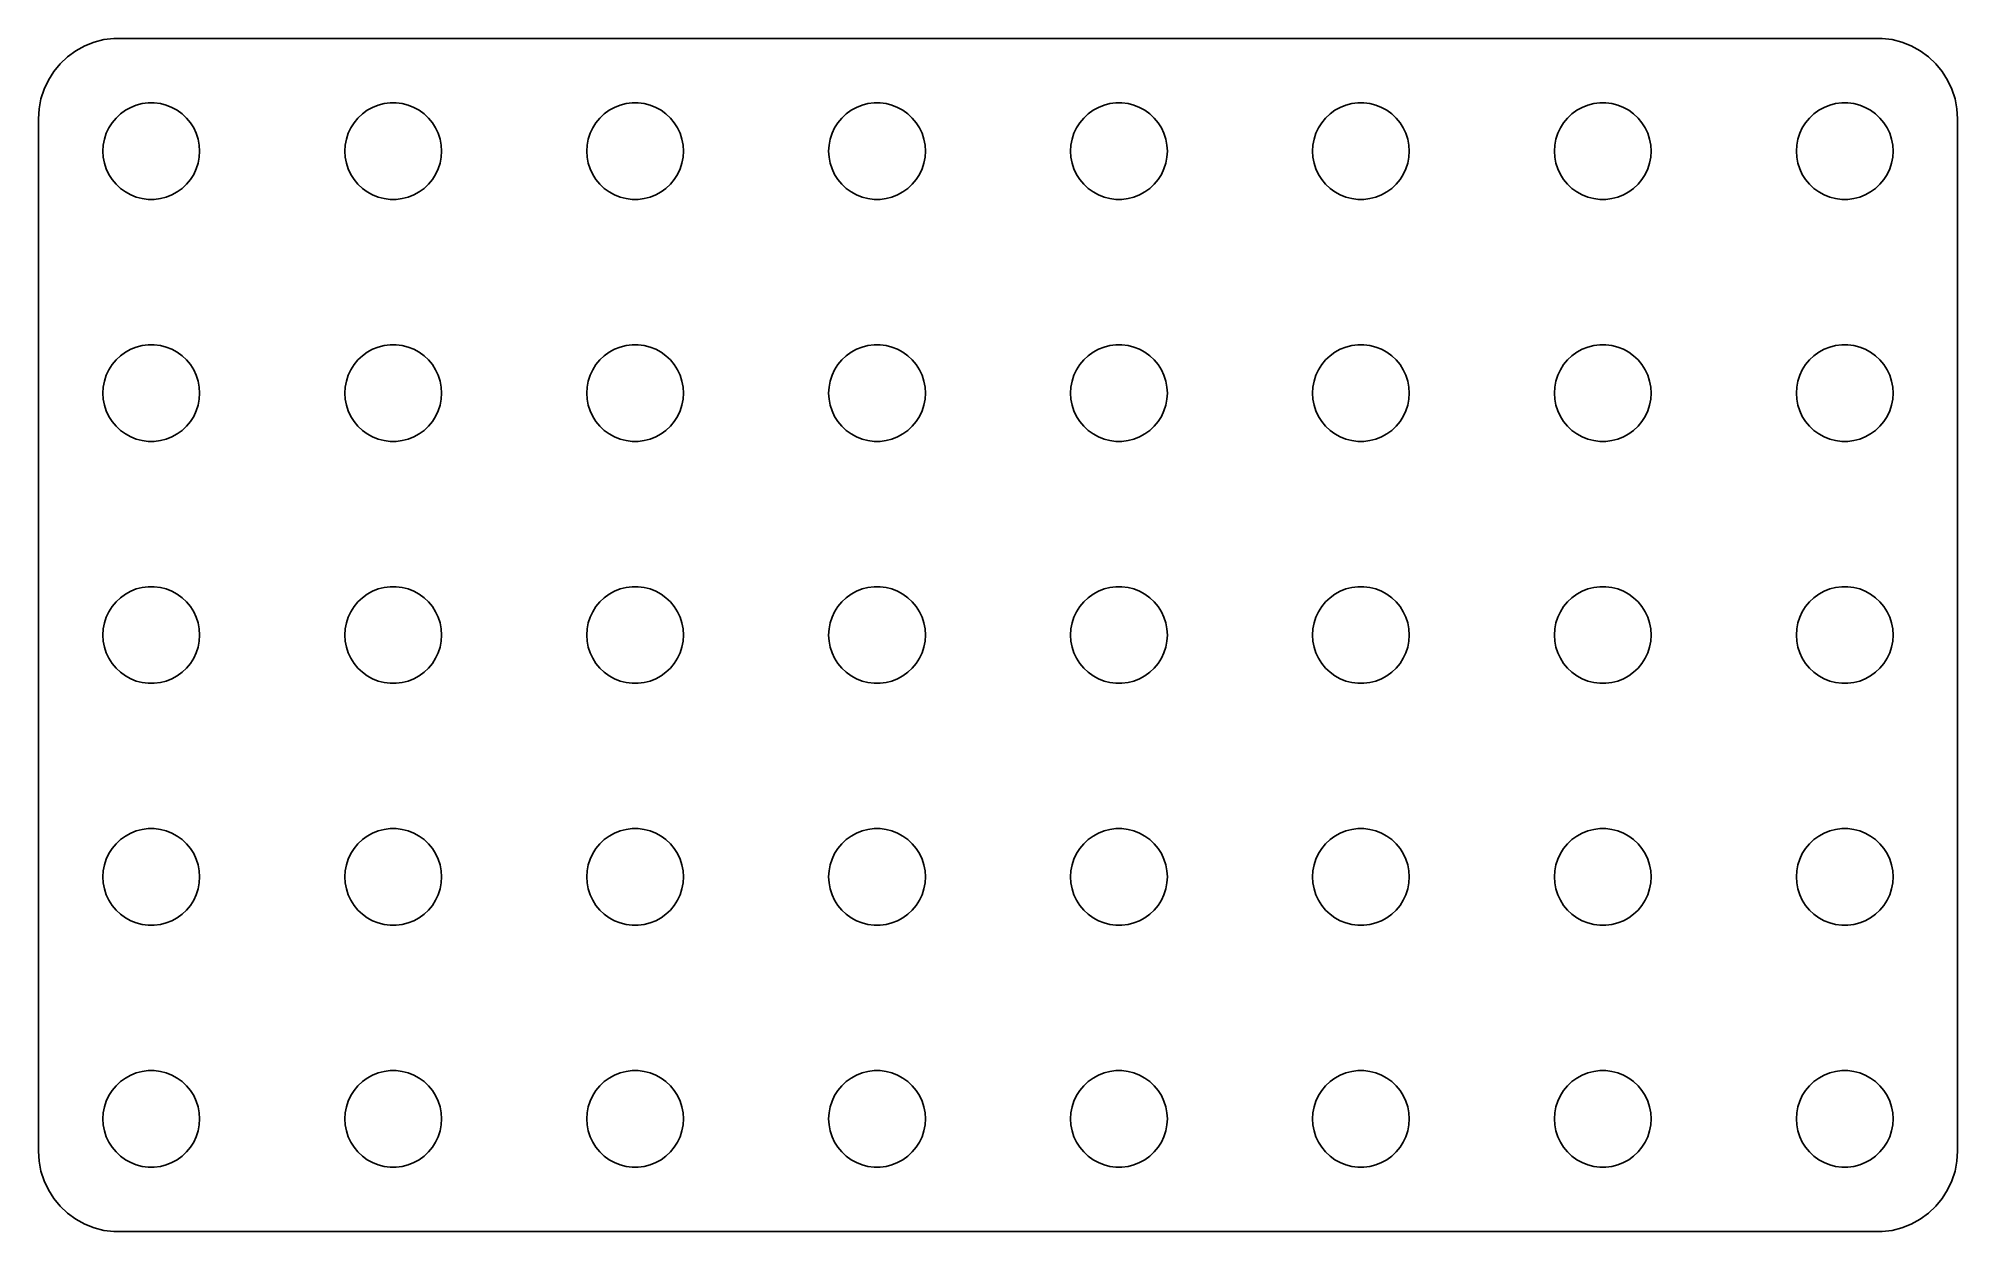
# Model space of a CAD drawing. Header units: metres. Extents: x -60 to 60, y -37 to 37.
import ezdxf

# ---------------------------------------------------------------- set-up
doc = ezdxf.new("R2010")
doc.units = ezdxf.units.M

msp = doc.modelspace()

# ---------------------------------------------------------------- linework, layer by layer
for p, q in [((-55.4369, 36.9114), (-56.0451, 36.7553)), ((-54.8139, 36.9901), (-55.4369, 36.9114)), ((54.8139, 36.9901), (-54.8139, 36.9901)), ((55.4369, 36.9114), (54.8139, 36.9901)), ((56.0451, 36.7553), (55.4369, 36.9114)), ((-57.6871, 35.8526), (-58.1448, 35.4227)), ((-57.1791, 36.2216), (-57.6871, 35.8526)), ((-56.6289, 36.5241), (-57.1791, 36.2216)), ((-56.0451, 36.7553), (-56.6289, 36.5241)), ((56.6289, 36.5241), (56.0451, 36.7553)), ((57.1791, 36.2216), (56.6289, 36.5241)), ((57.6871, 35.8526), (57.1791, 36.2216)), ((58.1448, 35.4227), (57.6871, 35.8526)), ((-58.5451, 34.9389), (-58.8815, 34.4088)), ((-58.1448, 35.4227), (-58.5451, 34.9389)), ((58.5451, 34.9389), (58.1448, 35.4227)), ((58.8815, 34.4088), (58.5451, 34.9389)), ((-59.1489, 33.8406), (-59.3429, 33.2434)), ((-58.8815, 34.4088), (-59.1489, 33.8406)), ((59.1489, 33.8406), (58.8815, 34.4088)), ((59.3429, 33.2434), (59.1489, 33.8406)), ((-59.4606, 32.6267), (-59.5, 32)), ((-59.3429, 33.2434), (-59.4606, 32.6267)), ((-54.6869, 32.0536), (-54.4123, 32.3115)), ((-54.4123, 32.3115), (-54.1075, 32.533)), ((-54.1075, 32.533), (-53.7773, 32.7145)), ((-53.7773, 32.7145), (-53.427, 32.8532)), ((-53.427, 32.8532), (-53.0621, 32.9469)), ((-53.0621, 32.9469), (-52.6884, 32.9941)), ((-52.6884, 32.9941), (-52.3116, 32.9941)), ((-52.3116, 32.9941), (-51.9379, 32.9469)), ((-51.9379, 32.9469), (-51.5729, 32.8532)), ((-51.5729, 32.8532), (-51.2227, 32.7145)), ((-51.2227, 32.7145), (-50.8925, 32.533)), ((-50.8925, 32.533), (-50.5877, 32.3115)), ((-50.5877, 32.3115), (-50.3131, 32.0536)), ((-39.6869, 32.0536), (-39.4123, 32.3115)), ((-39.4123, 32.3115), (-39.1075, 32.533)), ((-39.1075, 32.533), (-38.7773, 32.7145)), ((-38.7773, 32.7145), (-38.427, 32.8532)), ((-38.427, 32.8532), (-38.0621, 32.9469)), ((-38.0621, 32.9469), (-37.6884, 32.9941)), ((-37.6884, 32.9941), (-37.3116, 32.9941)), ((-37.3116, 32.9941), (-36.9379, 32.9469)), ((-36.9379, 32.9469), (-36.5729, 32.8532)), ((-36.5729, 32.8532), (-36.2227, 32.7145)), ((-36.2227, 32.7145), (-35.8925, 32.533)), ((-35.8925, 32.533), (-35.5877, 32.3115)), ((-35.5877, 32.3115), (-35.3131, 32.0536)), ((-24.6869, 32.0536), (-24.4123, 32.3115)), ((-24.4123, 32.3115), (-24.1075, 32.533)), ((-24.1075, 32.533), (-23.7773, 32.7145)), ((-23.7773, 32.7145), (-23.427, 32.8532)), ((-23.427, 32.8532), (-23.0621, 32.9469)), ((-23.0621, 32.9469), (-22.6884, 32.9941)), ((-22.6884, 32.9941), (-22.3116, 32.9941)), ((-22.3116, 32.9941), (-21.9379, 32.9469)), ((-21.9379, 32.9469), (-21.5729, 32.8532)), ((-21.5729, 32.8532), (-21.2227, 32.7145)), ((-21.2227, 32.7145), (-20.8925, 32.533)), ((-20.8925, 32.533), (-20.5877, 32.3115)), ((-20.5877, 32.3115), (-20.3131, 32.0536)), ((-9.6869, 32.0536), (-9.41226, 32.3115)), ((-9.41226, 32.3115), (-9.10747, 32.533)), ((-9.10747, 32.533), (-8.77733, 32.7145)), ((-8.77733, 32.7145), (-8.42705, 32.8532)), ((-8.42705, 32.8532), (-8.06213, 32.9469)), ((-8.06213, 32.9469), (-7.68837, 32.9941)), ((-7.68837, 32.9941), (-7.31161, 32.9941)), ((-7.31161, 32.9941), (-6.93785, 32.9469)), ((-6.93785, 32.9469), (-6.57294, 32.8532)), ((-6.57294, 32.8532), (-6.22266, 32.7145)), ((-6.22266, 32.7145), (-5.89252, 32.533)), ((-5.89252, 32.533), (-5.58772, 32.3115)), ((-5.58772, 32.3115), (-5.31308, 32.0536)), ((5.31308, 32.0536), (5.58772, 32.3115)), ((5.58772, 32.3115), (5.89252, 32.533)), ((5.89252, 32.533), (6.22266, 32.7145)), ((6.22266, 32.7145), (6.57294, 32.8532)), ((6.57294, 32.8532), (6.93785, 32.9469)), ((6.93785, 32.9469), (7.31161, 32.9941)), ((7.31161, 32.9941), (7.68837, 32.9941)), ((7.68837, 32.9941), (8.06213, 32.9469)), ((8.06213, 32.9469), (8.42705, 32.8532)), ((8.42705, 32.8532), (8.77733, 32.7145)), ((8.77733, 32.7145), (9.10747, 32.533)), ((9.10747, 32.533), (9.41226, 32.3115)), ((9.41226, 32.3115), (9.6869, 32.0536)), ((20.3131, 32.0536), (20.5877, 32.3115)), ((20.5877, 32.3115), (20.8925, 32.533)), ((20.8925, 32.533), (21.2227, 32.7145)), ((21.2227, 32.7145), (21.5729, 32.8532)), ((21.5729, 32.8532), (21.9379, 32.9469)), ((21.9379, 32.9469), (22.3116, 32.9941)), ((22.3116, 32.9941), (22.6884, 32.9941)), ((22.6884, 32.9941), (23.0621, 32.9469)), ((23.0621, 32.9469), (23.427, 32.8532)), ((23.427, 32.8532), (23.7773, 32.7145)), ((23.7773, 32.7145), (24.1075, 32.533)), ((24.1075, 32.533), (24.4123, 32.3115)), ((24.4123, 32.3115), (24.6869, 32.0536)), ((35.3131, 32.0536), (35.5877, 32.3115)), ((35.5877, 32.3115), (35.8925, 32.533)), ((35.8925, 32.533), (36.2227, 32.7145)), ((36.2227, 32.7145), (36.5729, 32.8532)), ((36.5729, 32.8532), (36.9379, 32.9469)), ((36.9379, 32.9469), (37.3116, 32.9941)), ((37.3116, 32.9941), (37.6884, 32.9941)), ((37.6884, 32.9941), (38.0621, 32.9469)), ((38.0621, 32.9469), (38.427, 32.8532)), ((38.427, 32.8532), (38.7773, 32.7145)), ((38.7773, 32.7145), (39.1075, 32.533)), ((39.1075, 32.533), (39.4123, 32.3115)), ((39.4123, 32.3115), (39.6869, 32.0536)), ((50.3131, 32.0536), (50.5877, 32.3115)), ((50.5877, 32.3115), (50.8925, 32.533)), ((50.8925, 32.533), (51.2227, 32.7145)), ((51.2227, 32.7145), (51.5729, 32.8532)), ((51.5729, 32.8532), (51.9379, 32.9469)), ((51.9379, 32.9469), (52.3116, 32.9941)), ((52.3116, 32.9941), (52.6884, 32.9941)), ((52.6884, 32.9941), (53.0621, 32.9469)), ((53.0621, 32.9469), (53.427, 32.8532)), ((53.427, 32.8532), (53.7773, 32.7145)), ((53.7773, 32.7145), (54.1075, 32.533)), ((54.1075, 32.533), (54.4123, 32.3115)), ((54.4123, 32.3115), (54.6869, 32.0536)), ((59.4606, 32.6267), (59.3429, 33.2434)), ((59.5, 32), (59.4606, 32.6267)), ((-59.5, 32), (-59.5, -32)), ((-55.4057, 30.7461), (-55.2893, 31.1044)), ((-55.2893, 31.1044), (-55.1289, 31.4453)), ((-55.1289, 31.4453), (-54.927, 31.7634)), ((-54.927, 31.7634), (-54.6869, 32.0536)), ((-50.3131, 32.0536), (-50.0729, 31.7634)), ((-50.0729, 31.7634), (-49.8711, 31.4453)), ((-49.8711, 31.4453), (-49.7107, 31.1044)), ((-49.7107, 31.1044), (-49.5942, 30.7461)), ((-40.4057, 30.7461), (-40.2893, 31.1044)), ((-40.2893, 31.1044), (-40.1289, 31.4453)), ((-40.1289, 31.4453), (-39.927, 31.7634)), ((-39.927, 31.7634), (-39.6869, 32.0536)), ((-35.3131, 32.0536), (-35.0729, 31.7634)), ((-35.0729, 31.7634), (-34.8711, 31.4453)), ((-34.8711, 31.4453), (-34.7107, 31.1044)), ((-34.7107, 31.1044), (-34.5942, 30.7461)), ((-25.4057, 30.7461), (-25.2893, 31.1044)), ((-25.2893, 31.1044), (-25.1289, 31.4453)), ((-25.1289, 31.4453), (-24.927, 31.7634)), ((-24.927, 31.7634), (-24.6869, 32.0536)), ((-20.3131, 32.0536), (-20.0729, 31.7634)), ((-20.0729, 31.7634), (-19.8711, 31.4453)), ((-19.8711, 31.4453), (-19.7107, 31.1044)), ((-19.7107, 31.1044), (-19.5942, 30.7461)), ((-10.4057, 30.7461), (-10.2893, 31.1044)), ((-10.2893, 31.1044), (-10.1289, 31.4453)), ((-10.1289, 31.4453), (-9.92705, 31.7634)), ((-9.92705, 31.7634), (-9.6869, 32.0536)), ((-5.31308, 32.0536), (-5.07294, 31.7634)), ((-5.07294, 31.7634), (-4.87108, 31.4453)), ((-4.87108, 31.4453), (-4.71066, 31.1044)), ((-4.71066, 31.1044), (-4.59424, 30.7461)), ((4.59424, 30.7461), (4.71066, 31.1044)), ((4.71066, 31.1044), (4.87108, 31.4453)), ((4.87108, 31.4453), (5.07294, 31.7634)), ((5.07294, 31.7634), (5.31308, 32.0536)), ((9.6869, 32.0536), (9.92705, 31.7634)), ((9.92705, 31.7634), (10.1289, 31.4453)), ((10.1289, 31.4453), (10.2893, 31.1044)), ((10.2893, 31.1044), (10.4057, 30.7461)), ((19.5942, 30.7461), (19.7107, 31.1044)), ((19.7107, 31.1044), (19.8711, 31.4453)), ((19.8711, 31.4453), (20.0729, 31.7634)), ((20.0729, 31.7634), (20.3131, 32.0536)), ((24.6869, 32.0536), (24.927, 31.7634)), ((24.927, 31.7634), (25.1289, 31.4453)), ((25.1289, 31.4453), (25.2893, 31.1044)), ((25.2893, 31.1044), (25.4057, 30.7461)), ((34.5942, 30.7461), (34.7107, 31.1044)), ((34.7107, 31.1044), (34.8711, 31.4453)), ((34.8711, 31.4453), (35.0729, 31.7634)), ((35.0729, 31.7634), (35.3131, 32.0536)), ((39.6869, 32.0536), (39.927, 31.7634)), ((39.927, 31.7634), (40.1289, 31.4453)), ((40.1289, 31.4453), (40.2893, 31.1044)), ((40.2893, 31.1044), (40.4057, 30.7461)), ((49.5942, 30.7461), (49.7107, 31.1044)), ((49.7107, 31.1044), (49.8711, 31.4453)), ((49.8711, 31.4453), (50.0729, 31.7634)), ((50.0729, 31.7634), (50.3131, 32.0536)), ((54.6869, 32.0536), (54.927, 31.7634)), ((54.927, 31.7634), (55.1289, 31.4453)), ((55.1289, 31.4453), (55.2893, 31.1044)), ((55.2893, 31.1044), (55.4057, 30.7461)), ((59.5, -32), (59.5, 32)), ((-55.5, 30), (-55.4763, 30.376)), ((-55.4763, 29.624), (-55.5, 30)), ((-55.4763, 30.376), (-55.4057, 30.7461)), ((-49.5942, 30.7461), (-49.5237, 30.376)), ((-49.5237, 30.376), (-49.5, 30)), ((-49.5, 30), (-49.5237, 29.624)), ((-40.5, 30), (-40.4763, 30.376)), ((-40.4763, 29.624), (-40.5, 30)), ((-40.4763, 30.376), (-40.4057, 30.7461)), ((-34.5942, 30.7461), (-34.5237, 30.376)), ((-34.5237, 30.376), (-34.5, 30)), ((-34.5, 30), (-34.5237, 29.624)), ((-25.5, 30), (-25.4763, 30.376)), ((-25.4763, 29.624), (-25.5, 30)), ((-25.4763, 30.376), (-25.4057, 30.7461)), ((-19.5942, 30.7461), (-19.5237, 30.376)), ((-19.5237, 30.376), (-19.5, 30)), ((-19.5, 30), (-19.5237, 29.624)), ((-10.5, 30), (-10.4763, 30.376)), ((-10.4763, 29.624), (-10.5, 30)), ((-10.4763, 30.376), (-10.4057, 30.7461)), ((-4.59424, 30.7461), (-4.52365, 30.376)), ((-4.52365, 30.376), (-4.5, 30)), ((-4.5, 30), (-4.52365, 29.624)), ((4.5, 30), (4.52365, 30.376)), ((4.52365, 29.624), (4.5, 30)), ((4.52365, 30.376), (4.59424, 30.7461)), ((10.4057, 30.7461), (10.4763, 30.376)), ((10.4763, 30.376), (10.5, 30)), ((10.5, 30), (10.4763, 29.624)), ((19.5, 30), (19.5237, 30.376)), ((19.5237, 29.624), (19.5, 30)), ((19.5237, 30.376), (19.5942, 30.7461)), ((25.4057, 30.7461), (25.4763, 30.376)), ((25.4763, 30.376), (25.5, 30)), ((25.5, 30), (25.4763, 29.624)), ((34.5, 30), (34.5237, 30.376)), ((34.5237, 29.624), (34.5, 30)), ((34.5237, 30.376), (34.5942, 30.7461)), ((40.4057, 30.7461), (40.4763, 30.376)), ((40.4763, 30.376), (40.5, 30)), ((40.5, 30), (40.4763, 29.624)), ((49.5, 30), (49.5237, 30.376)), ((49.5237, 29.624), (49.5, 30)), ((49.5237, 30.376), (49.5942, 30.7461)), ((55.4057, 30.7461), (55.4763, 30.376)), ((55.4763, 30.376), (55.5, 30)), ((55.5, 30), (55.4763, 29.624)), ((-55.4057, 29.2539), (-55.4763, 29.624)), ((-55.2893, 28.8956), (-55.4057, 29.2539)), ((-55.1289, 28.5547), (-55.2893, 28.8956)), ((-49.7107, 28.8956), (-49.8711, 28.5547)), ((-49.5942, 29.2539), (-49.7107, 28.8956)), ((-49.5237, 29.624), (-49.5942, 29.2539)), ((-40.4057, 29.2539), (-40.4763, 29.624)), ((-40.2893, 28.8956), (-40.4057, 29.2539)), ((-40.1289, 28.5547), (-40.2893, 28.8956)), ((-34.7107, 28.8956), (-34.8711, 28.5547)), ((-34.5942, 29.2539), (-34.7107, 28.8956)), ((-34.5237, 29.624), (-34.5942, 29.2539)), ((-25.4057, 29.2539), (-25.4763, 29.624)), ((-25.2893, 28.8956), (-25.4057, 29.2539)), ((-25.1289, 28.5547), (-25.2893, 28.8956)), ((-19.7107, 28.8956), (-19.8711, 28.5547)), ((-19.5942, 29.2539), (-19.7107, 28.8956)), ((-19.5237, 29.624), (-19.5942, 29.2539)), ((-10.4057, 29.2539), (-10.4763, 29.624)), ((-10.2893, 28.8956), (-10.4057, 29.2539)), ((-10.1289, 28.5547), (-10.2893, 28.8956)), ((-4.71066, 28.8956), (-4.87108, 28.5547)), ((-4.59424, 29.2539), (-4.71066, 28.8956)), ((-4.52365, 29.624), (-4.59424, 29.2539)), ((4.59424, 29.2539), (4.52365, 29.624)), ((4.71066, 28.8956), (4.59424, 29.2539)), ((4.87108, 28.5547), (4.71066, 28.8956)), ((10.2893, 28.8956), (10.1289, 28.5547)), ((10.4057, 29.2539), (10.2893, 28.8956)), ((10.4763, 29.624), (10.4057, 29.2539)), ((19.5942, 29.2539), (19.5237, 29.624)), ((19.7107, 28.8956), (19.5942, 29.2539)), ((19.8711, 28.5547), (19.7107, 28.8956)), ((25.2893, 28.8956), (25.1289, 28.5547)), ((25.4057, 29.2539), (25.2893, 28.8956)), ((25.4763, 29.624), (25.4057, 29.2539)), ((34.5942, 29.2539), (34.5237, 29.624)), ((34.7107, 28.8956), (34.5942, 29.2539)), ((34.8711, 28.5547), (34.7107, 28.8956)), ((40.2893, 28.8956), (40.1289, 28.5547)), ((40.4057, 29.2539), (40.2893, 28.8956)), ((40.4763, 29.624), (40.4057, 29.2539)), ((49.5942, 29.2539), (49.5237, 29.624)), ((49.7107, 28.8956), (49.5942, 29.2539)), ((49.8711, 28.5547), (49.7107, 28.8956)), ((55.2893, 28.8956), (55.1289, 28.5547)), ((55.4057, 29.2539), (55.2893, 28.8956)), ((55.4763, 29.624), (55.4057, 29.2539)), ((-54.927, 28.2366), (-55.1289, 28.5547)), ((-54.6869, 27.9464), (-54.927, 28.2366)), ((-54.4123, 27.6884), (-54.6869, 27.9464)), ((-54.1075, 27.467), (-54.4123, 27.6884)), ((-53.7773, 27.2855), (-54.1075, 27.467)), ((-50.8925, 27.467), (-51.2227, 27.2855)), ((-50.5877, 27.6884), (-50.8925, 27.467)), ((-50.3131, 27.9464), (-50.5877, 27.6884)), ((-50.0729, 28.2366), (-50.3131, 27.9464)), ((-49.8711, 28.5547), (-50.0729, 28.2366)), ((-39.927, 28.2366), (-40.1289, 28.5547)), ((-39.6869, 27.9464), (-39.927, 28.2366)), ((-39.4123, 27.6884), (-39.6869, 27.9464)), ((-39.1075, 27.467), (-39.4123, 27.6884)), ((-38.7773, 27.2855), (-39.1075, 27.467)), ((-35.8925, 27.467), (-36.2227, 27.2855)), ((-35.5877, 27.6884), (-35.8925, 27.467)), ((-35.3131, 27.9464), (-35.5877, 27.6884)), ((-35.0729, 28.2366), (-35.3131, 27.9464)), ((-34.8711, 28.5547), (-35.0729, 28.2366)), ((-24.927, 28.2366), (-25.1289, 28.5547)), ((-24.6869, 27.9464), (-24.927, 28.2366)), ((-24.4123, 27.6884), (-24.6869, 27.9464)), ((-24.1075, 27.467), (-24.4123, 27.6884)), ((-23.7773, 27.2855), (-24.1075, 27.467)), ((-20.8925, 27.467), (-21.2227, 27.2855)), ((-20.5877, 27.6884), (-20.8925, 27.467)), ((-20.3131, 27.9464), (-20.5877, 27.6884)), ((-20.0729, 28.2366), (-20.3131, 27.9464)), ((-19.8711, 28.5547), (-20.0729, 28.2366)), ((-9.92705, 28.2366), (-10.1289, 28.5547)), ((-9.6869, 27.9464), (-9.92705, 28.2366)), ((-9.41226, 27.6884), (-9.6869, 27.9464)), ((-9.10747, 27.467), (-9.41226, 27.6884)), ((-8.77733, 27.2855), (-9.10747, 27.467)), ((-5.89252, 27.467), (-6.22266, 27.2855)), ((-5.58772, 27.6884), (-5.89252, 27.467)), ((-5.31308, 27.9464), (-5.58772, 27.6884)), ((-5.07294, 28.2366), (-5.31308, 27.9464)), ((-4.87108, 28.5547), (-5.07294, 28.2366)), ((5.07294, 28.2366), (4.87108, 28.5547)), ((5.31308, 27.9464), (5.07294, 28.2366)), ((5.58772, 27.6884), (5.31308, 27.9464)), ((5.89252, 27.467), (5.58772, 27.6884)), ((6.22266, 27.2855), (5.89252, 27.467)), ((9.10747, 27.467), (8.77733, 27.2855)), ((9.41226, 27.6884), (9.10747, 27.467)), ((9.6869, 27.9464), (9.41226, 27.6884)), ((9.92705, 28.2366), (9.6869, 27.9464)), ((10.1289, 28.5547), (9.92705, 28.2366)), ((20.0729, 28.2366), (19.8711, 28.5547)), ((20.3131, 27.9464), (20.0729, 28.2366)), ((20.5877, 27.6884), (20.3131, 27.9464)), ((20.8925, 27.467), (20.5877, 27.6884)), ((21.2227, 27.2855), (20.8925, 27.467)), ((24.1075, 27.467), (23.7773, 27.2855)), ((24.4123, 27.6884), (24.1075, 27.467)), ((24.6869, 27.9464), (24.4123, 27.6884)), ((24.927, 28.2366), (24.6869, 27.9464)), ((25.1289, 28.5547), (24.927, 28.2366)), ((35.0729, 28.2366), (34.8711, 28.5547)), ((35.3131, 27.9464), (35.0729, 28.2366)), ((35.5877, 27.6884), (35.3131, 27.9464)), ((35.8925, 27.467), (35.5877, 27.6884)), ((36.2227, 27.2855), (35.8925, 27.467)), ((39.1075, 27.467), (38.7773, 27.2855)), ((39.4123, 27.6884), (39.1075, 27.467)), ((39.6869, 27.9464), (39.4123, 27.6884)), ((39.927, 28.2366), (39.6869, 27.9464)), ((40.1289, 28.5547), (39.927, 28.2366)), ((50.0729, 28.2366), (49.8711, 28.5547)), ((50.3131, 27.9464), (50.0729, 28.2366)), ((50.5877, 27.6884), (50.3131, 27.9464)), ((50.8925, 27.467), (50.5877, 27.6884)), ((51.2227, 27.2855), (50.8925, 27.467)), ((54.1075, 27.467), (53.7773, 27.2855)), ((54.4123, 27.6884), (54.1075, 27.467)), ((54.6869, 27.9464), (54.4123, 27.6884)), ((54.927, 28.2366), (54.6869, 27.9464)), ((55.1289, 28.5547), (54.927, 28.2366)), ((-53.427, 27.1468), (-53.7773, 27.2855)), ((-53.0621, 27.0531), (-53.427, 27.1468)), ((-52.6884, 27.0059), (-53.0621, 27.0531)), ((-52.3116, 27.0059), (-52.6884, 27.0059)), ((-51.9379, 27.0531), (-52.3116, 27.0059)), ((-51.5729, 27.1468), (-51.9379, 27.0531)), ((-51.2227, 27.2855), (-51.5729, 27.1468)), ((-38.427, 27.1468), (-38.7773, 27.2855)), ((-38.0621, 27.0531), (-38.427, 27.1468)), ((-37.6884, 27.0059), (-38.0621, 27.0531)), ((-37.3116, 27.0059), (-37.6884, 27.0059)), ((-36.9379, 27.0531), (-37.3116, 27.0059)), ((-36.5729, 27.1468), (-36.9379, 27.0531)), ((-36.2227, 27.2855), (-36.5729, 27.1468)), ((-23.427, 27.1468), (-23.7773, 27.2855)), ((-23.0621, 27.0531), (-23.427, 27.1468)), ((-22.6884, 27.0059), (-23.0621, 27.0531)), ((-22.3116, 27.0059), (-22.6884, 27.0059)), ((-21.9379, 27.0531), (-22.3116, 27.0059)), ((-21.5729, 27.1468), (-21.9379, 27.0531)), ((-21.2227, 27.2855), (-21.5729, 27.1468)), ((-8.42705, 27.1468), (-8.77733, 27.2855)), ((-8.06213, 27.0531), (-8.42705, 27.1468)), ((-7.68837, 27.0059), (-8.06213, 27.0531)), ((-7.31161, 27.0059), (-7.68837, 27.0059)), ((-6.93785, 27.0531), (-7.31161, 27.0059)), ((-6.57294, 27.1468), (-6.93785, 27.0531)), ((-6.22266, 27.2855), (-6.57294, 27.1468)), ((6.57294, 27.1468), (6.22266, 27.2855)), ((6.93785, 27.0531), (6.57294, 27.1468)), ((7.31161, 27.0059), (6.93785, 27.0531)), ((7.68837, 27.0059), (7.31161, 27.0059)), ((8.06213, 27.0531), (7.68837, 27.0059)), ((8.42705, 27.1468), (8.06213, 27.0531)), ((8.77733, 27.2855), (8.42705, 27.1468)), ((21.5729, 27.1468), (21.2227, 27.2855)), ((21.9379, 27.0531), (21.5729, 27.1468)), ((22.3116, 27.0059), (21.9379, 27.0531)), ((22.6884, 27.0059), (22.3116, 27.0059)), ((23.0621, 27.0531), (22.6884, 27.0059)), ((23.427, 27.1468), (23.0621, 27.0531)), ((23.7773, 27.2855), (23.427, 27.1468)), ((36.5729, 27.1468), (36.2227, 27.2855)), ((36.9379, 27.0531), (36.5729, 27.1468)), ((37.3116, 27.0059), (36.9379, 27.0531)), ((37.6884, 27.0059), (37.3116, 27.0059)), ((38.0621, 27.0531), (37.6884, 27.0059)), ((38.427, 27.1468), (38.0621, 27.0531)), ((38.7773, 27.2855), (38.427, 27.1468)), ((51.5729, 27.1468), (51.2227, 27.2855)), ((51.9379, 27.0531), (51.5729, 27.1468)), ((52.3116, 27.0059), (51.9379, 27.0531)), ((52.6884, 27.0059), (52.3116, 27.0059)), ((53.0621, 27.0531), (52.6884, 27.0059)), ((53.427, 27.1468), (53.0621, 27.0531)), ((53.7773, 27.2855), (53.427, 27.1468)), ((-53.7773, 17.7145), (-53.427, 17.8532)), ((-53.427, 17.8532), (-53.0621, 17.9469)), ((-53.0621, 17.9469), (-52.6884, 17.9941)), ((-52.6884, 17.9941), (-52.3116, 17.9941)), ((-52.3116, 17.9941), (-51.9379, 17.9469)), ((-51.9379, 17.9469), (-51.5729, 17.8532)), ((-51.5729, 17.8532), (-51.2227, 17.7145)), ((-38.7773, 17.7145), (-38.427, 17.8532)), ((-38.427, 17.8532), (-38.0621, 17.9469)), ((-38.0621, 17.9469), (-37.6884, 17.9941)), ((-37.6884, 17.9941), (-37.3116, 17.9941)), ((-37.3116, 17.9941), (-36.9379, 17.9469)), ((-36.9379, 17.9469), (-36.5729, 17.8532)), ((-36.5729, 17.8532), (-36.2227, 17.7145)), ((-23.7773, 17.7145), (-23.427, 17.8532)), ((-23.427, 17.8532), (-23.0621, 17.9469)), ((-23.0621, 17.9469), (-22.6884, 17.9941)), ((-22.6884, 17.9941), (-22.3116, 17.9941)), ((-22.3116, 17.9941), (-21.9379, 17.9469)), ((-21.9379, 17.9469), (-21.5729, 17.8532)), ((-21.5729, 17.8532), (-21.2227, 17.7145)), ((-8.77733, 17.7145), (-8.42705, 17.8532)), ((-8.42705, 17.8532), (-8.06213, 17.9469)), ((-8.06213, 17.9469), (-7.68837, 17.9941)), ((-7.68837, 17.9941), (-7.31161, 17.9941)), ((-7.31161, 17.9941), (-6.93785, 17.9469)), ((-6.93785, 17.9469), (-6.57294, 17.8532)), ((-6.57294, 17.8532), (-6.22266, 17.7145)), ((6.22266, 17.7145), (6.57294, 17.8532)), ((6.57294, 17.8532), (6.93785, 17.9469)), ((6.93785, 17.9469), (7.31161, 17.9941)), ((7.31161, 17.9941), (7.68837, 17.9941)), ((7.68837, 17.9941), (8.06213, 17.9469)), ((8.06213, 17.9469), (8.42705, 17.8532)), ((8.42705, 17.8532), (8.77733, 17.7145)), ((21.2227, 17.7145), (21.5729, 17.8532)), ((21.5729, 17.8532), (21.9379, 17.9469)), ((21.9379, 17.9469), (22.3116, 17.9941)), ((22.3116, 17.9941), (22.6884, 17.9941)), ((22.6884, 17.9941), (23.0621, 17.9469)), ((23.0621, 17.9469), (23.427, 17.8532)), ((23.427, 17.8532), (23.7773, 17.7145)), ((36.2227, 17.7145), (36.5729, 17.8532)), ((36.5729, 17.8532), (36.9379, 17.9469)), ((36.9379, 17.9469), (37.3116, 17.9941)), ((37.3116, 17.9941), (37.6884, 17.9941)), ((37.6884, 17.9941), (38.0621, 17.9469)), ((38.0621, 17.9469), (38.427, 17.8532)), ((38.427, 17.8532), (38.7773, 17.7145)), ((51.2227, 17.7145), (51.5729, 17.8532)), ((51.5729, 17.8532), (51.9379, 17.9469)), ((51.9379, 17.9469), (52.3116, 17.9941)), ((52.3116, 17.9941), (52.6884, 17.9941)), ((52.6884, 17.9941), (53.0621, 17.9469)), ((53.0621, 17.9469), (53.427, 17.8532)), ((53.427, 17.8532), (53.7773, 17.7145)), ((-55.1289, 16.4453), (-54.927, 16.7634)), ((-54.927, 16.7634), (-54.6869, 17.0536)), ((-54.6869, 17.0536), (-54.4123, 17.3115)), ((-54.4123, 17.3115), (-54.1075, 17.533)), ((-54.1075, 17.533), (-53.7773, 17.7145)), ((-51.2227, 17.7145), (-50.8925, 17.533)), ((-50.8925, 17.533), (-50.5877, 17.3115)), ((-50.5877, 17.3115), (-50.3131, 17.0536)), ((-50.3131, 17.0536), (-50.0729, 16.7634)), ((-50.0729, 16.7634), (-49.8711, 16.4453)), ((-40.1289, 16.4453), (-39.927, 16.7634)), ((-39.927, 16.7634), (-39.6869, 17.0536)), ((-39.6869, 17.0536), (-39.4123, 17.3115)), ((-39.4123, 17.3115), (-39.1075, 17.533)), ((-39.1075, 17.533), (-38.7773, 17.7145)), ((-36.2227, 17.7145), (-35.8925, 17.533)), ((-35.8925, 17.533), (-35.5877, 17.3115)), ((-35.5877, 17.3115), (-35.3131, 17.0536)), ((-35.3131, 17.0536), (-35.0729, 16.7634)), ((-35.0729, 16.7634), (-34.8711, 16.4453)), ((-25.1289, 16.4453), (-24.927, 16.7634)), ((-24.927, 16.7634), (-24.6869, 17.0536)), ((-24.6869, 17.0536), (-24.4123, 17.3115)), ((-24.4123, 17.3115), (-24.1075, 17.533)), ((-24.1075, 17.533), (-23.7773, 17.7145)), ((-21.2227, 17.7145), (-20.8925, 17.533)), ((-20.8925, 17.533), (-20.5877, 17.3115)), ((-20.5877, 17.3115), (-20.3131, 17.0536)), ((-20.3131, 17.0536), (-20.0729, 16.7634)), ((-20.0729, 16.7634), (-19.8711, 16.4453)), ((-10.1289, 16.4453), (-9.92705, 16.7634)), ((-9.92705, 16.7634), (-9.6869, 17.0536)), ((-9.6869, 17.0536), (-9.41226, 17.3115)), ((-9.41226, 17.3115), (-9.10747, 17.533)), ((-9.10747, 17.533), (-8.77733, 17.7145)), ((-6.22266, 17.7145), (-5.89252, 17.533)), ((-5.89252, 17.533), (-5.58772, 17.3115)), ((-5.58772, 17.3115), (-5.31308, 17.0536)), ((-5.31308, 17.0536), (-5.07294, 16.7634)), ((-5.07294, 16.7634), (-4.87108, 16.4453)), ((4.87108, 16.4453), (5.07294, 16.7634)), ((5.07294, 16.7634), (5.31308, 17.0536)), ((5.31308, 17.0536), (5.58772, 17.3115)), ((5.58772, 17.3115), (5.89252, 17.533)), ((5.89252, 17.533), (6.22266, 17.7145)), ((8.77733, 17.7145), (9.10747, 17.533)), ((9.10747, 17.533), (9.41226, 17.3115)), ((9.41226, 17.3115), (9.6869, 17.0536)), ((9.6869, 17.0536), (9.92705, 16.7634)), ((9.92705, 16.7634), (10.1289, 16.4453)), ((19.8711, 16.4453), (20.0729, 16.7634)), ((20.0729, 16.7634), (20.3131, 17.0536)), ((20.3131, 17.0536), (20.5877, 17.3115)), ((20.5877, 17.3115), (20.8925, 17.533)), ((20.8925, 17.533), (21.2227, 17.7145)), ((23.7773, 17.7145), (24.1075, 17.533)), ((24.1075, 17.533), (24.4123, 17.3115)), ((24.4123, 17.3115), (24.6869, 17.0536)), ((24.6869, 17.0536), (24.927, 16.7634)), ((24.927, 16.7634), (25.1289, 16.4453)), ((34.8711, 16.4453), (35.0729, 16.7634)), ((35.0729, 16.7634), (35.3131, 17.0536)), ((35.3131, 17.0536), (35.5877, 17.3115)), ((35.5877, 17.3115), (35.8925, 17.533)), ((35.8925, 17.533), (36.2227, 17.7145)), ((38.7773, 17.7145), (39.1075, 17.533)), ((39.1075, 17.533), (39.4123, 17.3115)), ((39.4123, 17.3115), (39.6869, 17.0536)), ((39.6869, 17.0536), (39.927, 16.7634)), ((39.927, 16.7634), (40.1289, 16.4453)), ((49.8711, 16.4453), (50.0729, 16.7634)), ((50.0729, 16.7634), (50.3131, 17.0536)), ((50.3131, 17.0536), (50.5877, 17.3115)), ((50.5877, 17.3115), (50.8925, 17.533)), ((50.8925, 17.533), (51.2227, 17.7145)), ((53.7773, 17.7145), (54.1075, 17.533)), ((54.1075, 17.533), (54.4123, 17.3115)), ((54.4123, 17.3115), (54.6869, 17.0536)), ((54.6869, 17.0536), (54.927, 16.7634)), ((54.927, 16.7634), (55.1289, 16.4453)), ((-55.4763, 15.376), (-55.4057, 15.7461)), ((-55.4057, 15.7461), (-55.2893, 16.1044)), ((-55.2893, 16.1044), (-55.1289, 16.4453)), ((-49.8711, 16.4453), (-49.7107, 16.1044)), ((-49.7107, 16.1044), (-49.5942, 15.7461)), ((-49.5942, 15.7461), (-49.5237, 15.376)), ((-40.4763, 15.376), (-40.4057, 15.7461)), ((-40.4057, 15.7461), (-40.2893, 16.1044)), ((-40.2893, 16.1044), (-40.1289, 16.4453)), ((-34.8711, 16.4453), (-34.7107, 16.1044)), ((-34.7107, 16.1044), (-34.5942, 15.7461)), ((-34.5942, 15.7461), (-34.5237, 15.376)), ((-25.4763, 15.376), (-25.4057, 15.7461)), ((-25.4057, 15.7461), (-25.2893, 16.1044)), ((-25.2893, 16.1044), (-25.1289, 16.4453)), ((-19.8711, 16.4453), (-19.7107, 16.1044)), ((-19.7107, 16.1044), (-19.5942, 15.7461)), ((-19.5942, 15.7461), (-19.5237, 15.376)), ((-10.4763, 15.376), (-10.4057, 15.7461)), ((-10.4057, 15.7461), (-10.2893, 16.1044)), ((-10.2893, 16.1044), (-10.1289, 16.4453)), ((-4.87108, 16.4453), (-4.71066, 16.1044)), ((-4.71066, 16.1044), (-4.59424, 15.7461)), ((-4.59424, 15.7461), (-4.52365, 15.376)), ((4.52365, 15.376), (4.59424, 15.7461)), ((4.59424, 15.7461), (4.71066, 16.1044)), ((4.71066, 16.1044), (4.87108, 16.4453)), ((10.1289, 16.4453), (10.2893, 16.1044)), ((10.2893, 16.1044), (10.4057, 15.7461)), ((10.4057, 15.7461), (10.4763, 15.376)), ((19.5237, 15.376), (19.5942, 15.7461)), ((19.5942, 15.7461), (19.7107, 16.1044)), ((19.7107, 16.1044), (19.8711, 16.4453)), ((25.1289, 16.4453), (25.2893, 16.1044)), ((25.2893, 16.1044), (25.4057, 15.7461)), ((25.4057, 15.7461), (25.4763, 15.376)), ((34.5237, 15.376), (34.5942, 15.7461)), ((34.5942, 15.7461), (34.7107, 16.1044)), ((34.7107, 16.1044), (34.8711, 16.4453)), ((40.1289, 16.4453), (40.2893, 16.1044)), ((40.2893, 16.1044), (40.4057, 15.7461)), ((40.4057, 15.7461), (40.4763, 15.376)), ((49.5237, 15.376), (49.5942, 15.7461)), ((49.5942, 15.7461), (49.7107, 16.1044)), ((49.7107, 16.1044), (49.8711, 16.4453)), ((55.1289, 16.4453), (55.2893, 16.1044)), ((55.2893, 16.1044), (55.4057, 15.7461)), ((55.4057, 15.7461), (55.4763, 15.376)), ((-55.5, 15), (-55.4763, 15.376)), ((-55.4763, 14.624), (-55.5, 15)), ((-55.4057, 14.2539), (-55.4763, 14.624)), ((-49.5237, 14.624), (-49.5942, 14.2539)), ((-49.5237, 15.376), (-49.5, 15)), ((-49.5, 15), (-49.5237, 14.624)), ((-40.5, 15), (-40.4763, 15.376)), ((-40.4763, 14.624), (-40.5, 15)), ((-40.4057, 14.2539), (-40.4763, 14.624)), ((-34.5237, 14.624), (-34.5942, 14.2539)), ((-34.5237, 15.376), (-34.5, 15)), ((-34.5, 15), (-34.5237, 14.624)), ((-25.5, 15), (-25.4763, 15.376)), ((-25.4763, 14.624), (-25.5, 15)), ((-25.4057, 14.2539), (-25.4763, 14.624)), ((-19.5237, 14.624), (-19.5942, 14.2539)), ((-19.5237, 15.376), (-19.5, 15)), ((-19.5, 15), (-19.5237, 14.624)), ((-10.5, 15), (-10.4763, 15.376)), ((-10.4763, 14.624), (-10.5, 15)), ((-10.4057, 14.2539), (-10.4763, 14.624)), ((-4.52365, 14.624), (-4.59424, 14.2539)), ((-4.52365, 15.376), (-4.5, 15)), ((-4.5, 15), (-4.52365, 14.624)), ((4.5, 15), (4.52365, 15.376)), ((4.52365, 14.624), (4.5, 15)), ((4.59424, 14.2539), (4.52365, 14.624)), ((10.4763, 14.624), (10.4057, 14.2539)), ((10.4763, 15.376), (10.5, 15)), ((10.5, 15), (10.4763, 14.624)), ((19.5, 15), (19.5237, 15.376)), ((19.5237, 14.624), (19.5, 15)), ((19.5942, 14.2539), (19.5237, 14.624)), ((25.4763, 14.624), (25.4057, 14.2539)), ((25.4763, 15.376), (25.5, 15)), ((25.5, 15), (25.4763, 14.624)), ((34.5, 15), (34.5237, 15.376)), ((34.5237, 14.624), (34.5, 15)), ((34.5942, 14.2539), (34.5237, 14.624)), ((40.4763, 14.624), (40.4057, 14.2539)), ((40.4763, 15.376), (40.5, 15)), ((40.5, 15), (40.4763, 14.624)), ((49.5, 15), (49.5237, 15.376)), ((49.5237, 14.624), (49.5, 15)), ((49.5942, 14.2539), (49.5237, 14.624)), ((55.4763, 14.624), (55.4057, 14.2539)), ((55.4763, 15.376), (55.5, 15)), ((55.5, 15), (55.4763, 14.624)), ((-55.2893, 13.8956), (-55.4057, 14.2539)), ((-55.1289, 13.5547), (-55.2893, 13.8956)), ((-54.927, 13.2366), (-55.1289, 13.5547)), ((-54.6869, 12.9464), (-54.927, 13.2366)), ((-50.0729, 13.2366), (-50.3131, 12.9464)), ((-49.8711, 13.5547), (-50.0729, 13.2366)), ((-49.7107, 13.8956), (-49.8711, 13.5547)), ((-49.5942, 14.2539), (-49.7107, 13.8956)), ((-40.2893, 13.8956), (-40.4057, 14.2539)), ((-40.1289, 13.5547), (-40.2893, 13.8956)), ((-39.927, 13.2366), (-40.1289, 13.5547)), ((-39.6869, 12.9464), (-39.927, 13.2366)), ((-35.0729, 13.2366), (-35.3131, 12.9464)), ((-34.8711, 13.5547), (-35.0729, 13.2366)), ((-34.7107, 13.8956), (-34.8711, 13.5547)), ((-34.5942, 14.2539), (-34.7107, 13.8956)), ((-25.2893, 13.8956), (-25.4057, 14.2539)), ((-25.1289, 13.5547), (-25.2893, 13.8956)), ((-24.927, 13.2366), (-25.1289, 13.5547)), ((-24.6869, 12.9464), (-24.927, 13.2366)), ((-20.0729, 13.2366), (-20.3131, 12.9464)), ((-19.8711, 13.5547), (-20.0729, 13.2366)), ((-19.7107, 13.8956), (-19.8711, 13.5547)), ((-19.5942, 14.2539), (-19.7107, 13.8956)), ((-10.2893, 13.8956), (-10.4057, 14.2539)), ((-10.1289, 13.5547), (-10.2893, 13.8956)), ((-9.92705, 13.2366), (-10.1289, 13.5547)), ((-9.6869, 12.9464), (-9.92705, 13.2366)), ((-5.07294, 13.2366), (-5.31308, 12.9464)), ((-4.87108, 13.5547), (-5.07294, 13.2366)), ((-4.71066, 13.8956), (-4.87108, 13.5547)), ((-4.59424, 14.2539), (-4.71066, 13.8956)), ((4.71066, 13.8956), (4.59424, 14.2539)), ((4.87108, 13.5547), (4.71066, 13.8956)), ((5.07294, 13.2366), (4.87108, 13.5547)), ((5.31308, 12.9464), (5.07294, 13.2366)), ((9.92705, 13.2366), (9.6869, 12.9464)), ((10.1289, 13.5547), (9.92705, 13.2366)), ((10.2893, 13.8956), (10.1289, 13.5547)), ((10.4057, 14.2539), (10.2893, 13.8956)), ((19.7107, 13.8956), (19.5942, 14.2539)), ((19.8711, 13.5547), (19.7107, 13.8956)), ((20.0729, 13.2366), (19.8711, 13.5547)), ((20.3131, 12.9464), (20.0729, 13.2366)), ((24.927, 13.2366), (24.6869, 12.9464)), ((25.1289, 13.5547), (24.927, 13.2366)), ((25.2893, 13.8956), (25.1289, 13.5547)), ((25.4057, 14.2539), (25.2893, 13.8956)), ((34.7107, 13.8956), (34.5942, 14.2539)), ((34.8711, 13.5547), (34.7107, 13.8956)), ((35.0729, 13.2366), (34.8711, 13.5547)), ((35.3131, 12.9464), (35.0729, 13.2366)), ((39.927, 13.2366), (39.6869, 12.9464)), ((40.1289, 13.5547), (39.927, 13.2366)), ((40.2893, 13.8956), (40.1289, 13.5547)), ((40.4057, 14.2539), (40.2893, 13.8956)), ((49.7107, 13.8956), (49.5942, 14.2539)), ((49.8711, 13.5547), (49.7107, 13.8956)), ((50.0729, 13.2366), (49.8711, 13.5547)), ((50.3131, 12.9464), (50.0729, 13.2366)), ((54.927, 13.2366), (54.6869, 12.9464)), ((55.1289, 13.5547), (54.927, 13.2366)), ((55.2893, 13.8956), (55.1289, 13.5547)), ((55.4057, 14.2539), (55.2893, 13.8956)), ((-54.4123, 12.6884), (-54.6869, 12.9464)), ((-54.1075, 12.467), (-54.4123, 12.6884)), ((-53.7773, 12.2855), (-54.1075, 12.467)), ((-53.427, 12.1468), (-53.7773, 12.2855)), ((-53.0621, 12.0531), (-53.427, 12.1468)), ((-52.6884, 12.0059), (-53.0621, 12.0531)), ((-52.3116, 12.0059), (-52.6884, 12.0059)), ((-51.9379, 12.0531), (-52.3116, 12.0059)), ((-51.5729, 12.1468), (-51.9379, 12.0531)), ((-51.2227, 12.2855), (-51.5729, 12.1468)), ((-50.8925, 12.467), (-51.2227, 12.2855)), ((-50.5877, 12.6884), (-50.8925, 12.467)), ((-50.3131, 12.9464), (-50.5877, 12.6884)), ((-39.4123, 12.6884), (-39.6869, 12.9464)), ((-39.1075, 12.467), (-39.4123, 12.6884)), ((-38.7773, 12.2855), (-39.1075, 12.467)), ((-38.427, 12.1468), (-38.7773, 12.2855)), ((-38.0621, 12.0531), (-38.427, 12.1468)), ((-37.6884, 12.0059), (-38.0621, 12.0531)), ((-37.3116, 12.0059), (-37.6884, 12.0059)), ((-36.9379, 12.0531), (-37.3116, 12.0059)), ((-36.5729, 12.1468), (-36.9379, 12.0531)), ((-36.2227, 12.2855), (-36.5729, 12.1468)), ((-35.8925, 12.467), (-36.2227, 12.2855)), ((-35.5877, 12.6884), (-35.8925, 12.467)), ((-35.3131, 12.9464), (-35.5877, 12.6884)), ((-24.4123, 12.6884), (-24.6869, 12.9464)), ((-24.1075, 12.467), (-24.4123, 12.6884)), ((-23.7773, 12.2855), (-24.1075, 12.467)), ((-23.427, 12.1468), (-23.7773, 12.2855)), ((-23.0621, 12.0531), (-23.427, 12.1468)), ((-22.6884, 12.0059), (-23.0621, 12.0531)), ((-22.3116, 12.0059), (-22.6884, 12.0059)), ((-21.9379, 12.0531), (-22.3116, 12.0059)), ((-21.5729, 12.1468), (-21.9379, 12.0531)), ((-21.2227, 12.2855), (-21.5729, 12.1468)), ((-20.8925, 12.467), (-21.2227, 12.2855)), ((-20.5877, 12.6884), (-20.8925, 12.467)), ((-20.3131, 12.9464), (-20.5877, 12.6884)), ((-9.41226, 12.6884), (-9.6869, 12.9464)), ((-9.10747, 12.467), (-9.41226, 12.6884)), ((-8.77733, 12.2855), (-9.10747, 12.467)), ((-8.42705, 12.1468), (-8.77733, 12.2855)), ((-8.06213, 12.0531), (-8.42705, 12.1468)), ((-7.68837, 12.0059), (-8.06213, 12.0531)), ((-7.31161, 12.0059), (-7.68837, 12.0059)), ((-6.93785, 12.0531), (-7.31161, 12.0059)), ((-6.57294, 12.1468), (-6.93785, 12.0531)), ((-6.22266, 12.2855), (-6.57294, 12.1468)), ((-5.89252, 12.467), (-6.22266, 12.2855)), ((-5.58772, 12.6884), (-5.89252, 12.467)), ((-5.31308, 12.9464), (-5.58772, 12.6884)), ((5.58772, 12.6884), (5.31308, 12.9464)), ((5.89252, 12.467), (5.58772, 12.6884)), ((6.22266, 12.2855), (5.89252, 12.467)), ((6.57294, 12.1468), (6.22266, 12.2855)), ((6.93785, 12.0531), (6.57294, 12.1468)), ((7.31161, 12.0059), (6.93785, 12.0531)), ((7.68837, 12.0059), (7.31161, 12.0059)), ((8.06213, 12.0531), (7.68837, 12.0059)), ((8.42705, 12.1468), (8.06213, 12.0531)), ((8.77733, 12.2855), (8.42705, 12.1468)), ((9.10747, 12.467), (8.77733, 12.2855)), ((9.41226, 12.6884), (9.10747, 12.467)), ((9.6869, 12.9464), (9.41226, 12.6884)), ((20.5877, 12.6884), (20.3131, 12.9464)), ((20.8925, 12.467), (20.5877, 12.6884)), ((21.2227, 12.2855), (20.8925, 12.467)), ((21.5729, 12.1468), (21.2227, 12.2855)), ((21.9379, 12.0531), (21.5729, 12.1468)), ((22.3116, 12.0059), (21.9379, 12.0531)), ((22.6884, 12.0059), (22.3116, 12.0059)), ((23.0621, 12.0531), (22.6884, 12.0059)), ((23.427, 12.1468), (23.0621, 12.0531)), ((23.7773, 12.2855), (23.427, 12.1468)), ((24.1075, 12.467), (23.7773, 12.2855)), ((24.4123, 12.6884), (24.1075, 12.467)), ((24.6869, 12.9464), (24.4123, 12.6884)), ((35.5877, 12.6884), (35.3131, 12.9464)), ((35.8925, 12.467), (35.5877, 12.6884)), ((36.2227, 12.2855), (35.8925, 12.467)), ((36.5729, 12.1468), (36.2227, 12.2855)), ((36.9379, 12.0531), (36.5729, 12.1468)), ((37.3116, 12.0059), (36.9379, 12.0531)), ((37.6884, 12.0059), (37.3116, 12.0059)), ((38.0621, 12.0531), (37.6884, 12.0059)), ((38.427, 12.1468), (38.0621, 12.0531)), ((38.7773, 12.2855), (38.427, 12.1468)), ((39.1075, 12.467), (38.7773, 12.2855)), ((39.4123, 12.6884), (39.1075, 12.467)), ((39.6869, 12.9464), (39.4123, 12.6884)), ((50.5877, 12.6884), (50.3131, 12.9464)), ((50.8925, 12.467), (50.5877, 12.6884)), ((51.2227, 12.2855), (50.8925, 12.467)), ((51.5729, 12.1468), (51.2227, 12.2855)), ((51.9379, 12.0531), (51.5729, 12.1468)), ((52.3116, 12.0059), (51.9379, 12.0531)), ((52.6884, 12.0059), (52.3116, 12.0059)), ((53.0621, 12.0531), (52.6884, 12.0059)), ((53.427, 12.1468), (53.0621, 12.0531)), ((53.7773, 12.2855), (53.427, 12.1468)), ((54.1075, 12.467), (53.7773, 12.2855)), ((54.4123, 12.6884), (54.1075, 12.467)), ((54.6869, 12.9464), (54.4123, 12.6884)), ((-54.4123, 2.31154), (-54.1075, 2.53297)), ((-54.1075, 2.53297), (-53.7773, 2.71448)), ((-53.7773, 2.71448), (-53.427, 2.85316)), ((-53.427, 2.85316), (-53.0621, 2.94685)), ((-53.0621, 2.94685), (-52.6884, 2.99408)), ((-52.6884, 2.99408), (-52.3116, 2.99408)), ((-52.3116, 2.99408), (-51.9379, 2.94685)), ((-51.9379, 2.94685), (-51.5729, 2.85316)), ((-51.5729, 2.85316), (-51.2227, 2.71448)), ((-51.2227, 2.71448), (-50.8925, 2.53297)), ((-50.8925, 2.53297), (-50.5877, 2.31154)), ((-39.4123, 2.31154), (-39.1075, 2.53297)), ((-39.1075, 2.53297), (-38.7773, 2.71448)), ((-38.7773, 2.71448), (-38.427, 2.85316)), ((-38.427, 2.85316), (-38.0621, 2.94685)), ((-38.0621, 2.94685), (-37.6884, 2.99408)), ((-37.6884, 2.99408), (-37.3116, 2.99408)), ((-37.3116, 2.99408), (-36.9379, 2.94685)), ((-36.9379, 2.94685), (-36.5729, 2.85316)), ((-36.5729, 2.85316), (-36.2227, 2.71448)), ((-36.2227, 2.71448), (-35.8925, 2.53297)), ((-35.8925, 2.53297), (-35.5877, 2.31154)), ((-24.4123, 2.31154), (-24.1075, 2.53297)), ((-24.1075, 2.53297), (-23.7773, 2.71448)), ((-23.7773, 2.71448), (-23.427, 2.85316)), ((-23.427, 2.85316), (-23.0621, 2.94685)), ((-23.0621, 2.94685), (-22.6884, 2.99408)), ((-22.6884, 2.99408), (-22.3116, 2.99408)), ((-22.3116, 2.99408), (-21.9379, 2.94685)), ((-21.9379, 2.94685), (-21.5729, 2.85316)), ((-21.5729, 2.85316), (-21.2227, 2.71448)), ((-21.2227, 2.71448), (-20.8925, 2.53297)), ((-20.8925, 2.53297), (-20.5877, 2.31154)), ((-9.41226, 2.31154), (-9.10747, 2.53297)), ((-9.10747, 2.53297), (-8.77733, 2.71448)), ((-8.77733, 2.71448), (-8.42705, 2.85316)), ((-8.42705, 2.85316), (-8.06213, 2.94685)), ((-8.06213, 2.94685), (-7.68837, 2.99408)), ((-7.68837, 2.99408), (-7.31161, 2.99408)), ((-7.31161, 2.99408), (-6.93785, 2.94685)), ((-6.93785, 2.94685), (-6.57294, 2.85316)), ((-6.57294, 2.85316), (-6.22266, 2.71448)), ((-6.22266, 2.71448), (-5.89252, 2.53297)), ((-5.89252, 2.53297), (-5.58772, 2.31154)), ((5.58772, 2.31154), (5.89252, 2.53297)), ((5.89252, 2.53297), (6.22266, 2.71448)), ((6.22266, 2.71448), (6.57294, 2.85316)), ((6.57294, 2.85316), (6.93785, 2.94685)), ((6.93785, 2.94685), (7.31161, 2.99408)), ((7.31161, 2.99408), (7.68837, 2.99408)), ((7.68837, 2.99408), (8.06213, 2.94685)), ((8.06213, 2.94685), (8.42705, 2.85316)), ((8.42705, 2.85316), (8.77733, 2.71448)), ((8.77733, 2.71448), (9.10747, 2.53297)), ((9.10747, 2.53297), (9.41226, 2.31154)), ((20.5877, 2.31154), (20.8925, 2.53297)), ((20.8925, 2.53297), (21.2227, 2.71448)), ((21.2227, 2.71448), (21.5729, 2.85316)), ((21.5729, 2.85316), (21.9379, 2.94685)), ((21.9379, 2.94685), (22.3116, 2.99408)), ((22.3116, 2.99408), (22.6884, 2.99408)), ((22.6884, 2.99408), (23.0621, 2.94685)), ((23.0621, 2.94685), (23.427, 2.85316)), ((23.427, 2.85316), (23.7773, 2.71448)), ((23.7773, 2.71448), (24.1075, 2.53297)), ((24.1075, 2.53297), (24.4123, 2.31154)), ((35.5877, 2.31154), (35.8925, 2.53297)), ((35.8925, 2.53297), (36.2227, 2.71448)), ((36.2227, 2.71448), (36.5729, 2.85316)), ((36.5729, 2.85316), (36.9379, 2.94685)), ((36.9379, 2.94685), (37.3116, 2.99408)), ((37.3116, 2.99408), (37.6884, 2.99408)), ((37.6884, 2.99408), (38.0621, 2.94685)), ((38.0621, 2.94685), (38.427, 2.85316)), ((38.427, 2.85316), (38.7773, 2.71448)), ((38.7773, 2.71448), (39.1075, 2.53297)), ((39.1075, 2.53297), (39.4123, 2.31154)), ((50.5877, 2.31154), (50.8925, 2.53297)), ((50.8925, 2.53297), (51.2227, 2.71448)), ((51.2227, 2.71448), (51.5729, 2.85316)), ((51.5729, 2.85316), (51.9379, 2.94685)), ((51.9379, 2.94685), (52.3116, 2.99408)), ((52.3116, 2.99408), (52.6884, 2.99408)), ((52.6884, 2.99408), (53.0621, 2.94685)), ((53.0621, 2.94685), (53.427, 2.85316)), ((53.427, 2.85316), (53.7773, 2.71448)), ((53.7773, 2.71448), (54.1075, 2.53297)), ((54.1075, 2.53297), (54.4123, 2.31154)), ((-55.2893, 1.10437), (-55.1289, 1.44525)), ((-55.1289, 1.44525), (-54.927, 1.76335)), ((-54.927, 1.76335), (-54.6869, 2.05363)), ((-54.6869, 2.05363), (-54.4123, 2.31154)), ((-50.5877, 2.31154), (-50.3131, 2.05363)), ((-50.3131, 2.05363), (-50.0729, 1.76335)), ((-50.0729, 1.76335), (-49.8711, 1.44525)), ((-49.8711, 1.44525), (-49.7107, 1.10437)), ((-40.2893, 1.10437), (-40.1289, 1.44525)), ((-40.1289, 1.44525), (-39.927, 1.76335)), ((-39.927, 1.76335), (-39.6869, 2.05363)), ((-39.6869, 2.05363), (-39.4123, 2.31154)), ((-35.5877, 2.31154), (-35.3131, 2.05363)), ((-35.3131, 2.05363), (-35.0729, 1.76335)), ((-35.0729, 1.76335), (-34.8711, 1.44525)), ((-34.8711, 1.44525), (-34.7107, 1.10437)), ((-25.2893, 1.10437), (-25.1289, 1.44525)), ((-25.1289, 1.44525), (-24.927, 1.76335)), ((-24.927, 1.76335), (-24.6869, 2.05363)), ((-24.6869, 2.05363), (-24.4123, 2.31154)), ((-20.5877, 2.31154), (-20.3131, 2.05363)), ((-20.3131, 2.05363), (-20.0729, 1.76335)), ((-20.0729, 1.76335), (-19.8711, 1.44525)), ((-19.8711, 1.44525), (-19.7107, 1.10437)), ((-10.2893, 1.10437), (-10.1289, 1.44525)), ((-10.1289, 1.44525), (-9.92705, 1.76335)), ((-9.92705, 1.76335), (-9.6869, 2.05363)), ((-9.6869, 2.05363), (-9.41226, 2.31154)), ((-5.58772, 2.31154), (-5.31308, 2.05363)), ((-5.31308, 2.05363), (-5.07294, 1.76335)), ((-5.07294, 1.76335), (-4.87108, 1.44525)), ((-4.87108, 1.44525), (-4.71066, 1.10437)), ((4.71066, 1.10437), (4.87108, 1.44525)), ((4.87108, 1.44525), (5.07294, 1.76335)), ((5.07294, 1.76335), (5.31308, 2.05363)), ((5.31308, 2.05363), (5.58772, 2.31154)), ((9.41226, 2.31154), (9.6869, 2.05363)), ((9.6869, 2.05363), (9.92705, 1.76335)), ((9.92705, 1.76335), (10.1289, 1.44525)), ((10.1289, 1.44525), (10.2893, 1.10437)), ((19.7107, 1.10437), (19.8711, 1.44525)), ((19.8711, 1.44525), (20.0729, 1.76335)), ((20.0729, 1.76335), (20.3131, 2.05363)), ((20.3131, 2.05363), (20.5877, 2.31154)), ((24.4123, 2.31154), (24.6869, 2.05363)), ((24.6869, 2.05363), (24.927, 1.76335)), ((24.927, 1.76335), (25.1289, 1.44525)), ((25.1289, 1.44525), (25.2893, 1.10437)), ((34.7107, 1.10437), (34.8711, 1.44525)), ((34.8711, 1.44525), (35.0729, 1.76335)), ((35.0729, 1.76335), (35.3131, 2.05363)), ((35.3131, 2.05363), (35.5877, 2.31154)), ((39.4123, 2.31154), (39.6869, 2.05363)), ((39.6869, 2.05363), (39.927, 1.76335)), ((39.927, 1.76335), (40.1289, 1.44525)), ((40.1289, 1.44525), (40.2893, 1.10437)), ((49.7107, 1.10437), (49.8711, 1.44525)), ((49.8711, 1.44525), (50.0729, 1.76335)), ((50.0729, 1.76335), (50.3131, 2.05363)), ((50.3131, 2.05363), (50.5877, 2.31154)), ((54.4123, 2.31154), (54.6869, 2.05363)), ((54.6869, 2.05363), (54.927, 1.76335)), ((54.927, 1.76335), (55.1289, 1.44525)), ((55.1289, 1.44525), (55.2893, 1.10437)), ((-55.5, 0), (-55.4763, 0.37599)), ((-55.4763, -0.37599), (-55.5, 0)), ((-55.4763, 0.37599), (-55.4057, 0.74606)), ((-55.4057, 0.74606), (-55.2893, 1.10437)), ((-49.7107, 1.10437), (-49.5942, 0.74606)), ((-49.5942, 0.74606), (-49.5237, 0.37599)), ((-49.5237, 0.37599), (-49.5, 0)), ((-49.5, 0), (-49.5237, -0.37599)), ((-40.5, 0), (-40.4763, 0.37599)), ((-40.4763, -0.37599), (-40.5, 0)), ((-40.4763, 0.37599), (-40.4057, 0.74606)), ((-40.4057, 0.74606), (-40.2893, 1.10437)), ((-34.7107, 1.10437), (-34.5942, 0.74606)), ((-34.5942, 0.74606), (-34.5237, 0.37599)), ((-34.5237, 0.37599), (-34.5, 0)), ((-34.5, 0), (-34.5237, -0.37599)), ((-25.5, 0), (-25.4763, 0.37599)), ((-25.4763, -0.37599), (-25.5, 0)), ((-25.4763, 0.37599), (-25.4057, 0.74606)), ((-25.4057, 0.74606), (-25.2893, 1.10437)), ((-19.7107, 1.10437), (-19.5942, 0.74606)), ((-19.5942, 0.74606), (-19.5237, 0.37599)), ((-19.5237, 0.37599), (-19.5, 0)), ((-19.5, 0), (-19.5237, -0.37599)), ((-10.5, 0), (-10.4763, 0.37599)), ((-10.4763, -0.37599), (-10.5, 0)), ((-10.4763, 0.37599), (-10.4057, 0.74606)), ((-10.4057, 0.74606), (-10.2893, 1.10437)), ((-4.71066, 1.10437), (-4.59424, 0.74606)), ((-4.59424, 0.74606), (-4.52365, 0.37599)), ((-4.52365, 0.37599), (-4.5, 0)), ((-4.5, 0), (-4.52365, -0.37599)), ((4.5, 0), (4.52365, 0.37599)), ((4.52365, -0.37599), (4.5, 0)), ((4.52365, 0.37599), (4.59424, 0.74606)), ((4.59424, 0.74606), (4.71066, 1.10437)), ((10.2893, 1.10437), (10.4057, 0.74606)), ((10.4057, 0.74606), (10.4763, 0.37599)), ((10.4763, 0.37599), (10.5, 0)), ((10.5, 0), (10.4763, -0.37599)), ((19.5, 0), (19.5237, 0.37599)), ((19.5237, -0.37599), (19.5, 0)), ((19.5237, 0.37599), (19.5942, 0.74606)), ((19.5942, 0.74606), (19.7107, 1.10437)), ((25.2893, 1.10437), (25.4057, 0.74606)), ((25.4057, 0.74606), (25.4763, 0.37599)), ((25.4763, 0.37599), (25.5, 0)), ((25.5, 0), (25.4763, -0.37599)), ((34.5, 0), (34.5237, 0.37599)), ((34.5237, -0.37599), (34.5, 0)), ((34.5237, 0.37599), (34.5942, 0.74606)), ((34.5942, 0.74606), (34.7107, 1.10437)), ((40.2893, 1.10437), (40.4057, 0.74606)), ((40.4057, 0.74606), (40.4763, 0.37599)), ((40.4763, 0.37599), (40.5, 0)), ((40.5, 0), (40.4763, -0.37599)), ((49.5, 0), (49.5237, 0.37599)), ((49.5237, -0.37599), (49.5, 0)), ((49.5237, 0.37599), (49.5942, 0.74606)), ((49.5942, 0.74606), (49.7107, 1.10437)), ((55.2893, 1.10437), (55.4057, 0.74606)), ((55.4057, 0.74606), (55.4763, 0.37599)), ((55.4763, 0.37599), (55.5, 0)), ((55.5, 0), (55.4763, -0.37599)), ((-55.4057, -0.74606), (-55.4763, -0.37599)), ((-55.2893, -1.10437), (-55.4057, -0.74606)), ((-55.1289, -1.44525), (-55.2893, -1.10437)), ((-49.7107, -1.10437), (-49.8711, -1.44525)), ((-49.5942, -0.74606), (-49.7107, -1.10437)), ((-49.5237, -0.37599), (-49.5942, -0.74606)), ((-40.4057, -0.74606), (-40.4763, -0.37599)), ((-40.2893, -1.10437), (-40.4057, -0.74606)), ((-40.1289, -1.44525), (-40.2893, -1.10437)), ((-34.7107, -1.10437), (-34.8711, -1.44525)), ((-34.5942, -0.74606), (-34.7107, -1.10437)), ((-34.5237, -0.37599), (-34.5942, -0.74606)), ((-25.4057, -0.74606), (-25.4763, -0.37599)), ((-25.2893, -1.10437), (-25.4057, -0.74606)), ((-25.1289, -1.44525), (-25.2893, -1.10437)), ((-19.7107, -1.10437), (-19.8711, -1.44525)), ((-19.5942, -0.74606), (-19.7107, -1.10437)), ((-19.5237, -0.37599), (-19.5942, -0.74606)), ((-10.4057, -0.74606), (-10.4763, -0.37599)), ((-10.2893, -1.10437), (-10.4057, -0.74606)), ((-10.1289, -1.44525), (-10.2893, -1.10437)), ((-4.71066, -1.10437), (-4.87108, -1.44525)), ((-4.59424, -0.74606), (-4.71066, -1.10437)), ((-4.52365, -0.37599), (-4.59424, -0.74606)), ((4.59424, -0.74606), (4.52365, -0.37599)), ((4.71066, -1.10437), (4.59424, -0.74606)), ((4.87108, -1.44525), (4.71066, -1.10437)), ((10.2893, -1.10437), (10.1289, -1.44525)), ((10.4057, -0.74606), (10.2893, -1.10437)), ((10.4763, -0.37599), (10.4057, -0.74606)), ((19.5942, -0.74606), (19.5237, -0.37599)), ((19.7107, -1.10437), (19.5942, -0.74606)), ((19.8711, -1.44525), (19.7107, -1.10437)), ((25.2893, -1.10437), (25.1289, -1.44525)), ((25.4057, -0.74606), (25.2893, -1.10437)), ((25.4763, -0.37599), (25.4057, -0.74606)), ((34.5942, -0.74606), (34.5237, -0.37599)), ((34.7107, -1.10437), (34.5942, -0.74606)), ((34.8711, -1.44525), (34.7107, -1.10437)), ((40.2893, -1.10437), (40.1289, -1.44525)), ((40.4057, -0.74606), (40.2893, -1.10437)), ((40.4763, -0.37599), (40.4057, -0.74606)), ((49.5942, -0.74606), (49.5237, -0.37599)), ((49.7107, -1.10437), (49.5942, -0.74606)), ((49.8711, -1.44525), (49.7107, -1.10437)), ((55.2893, -1.10437), (55.1289, -1.44525)), ((55.4057, -0.74606), (55.2893, -1.10437)), ((55.4763, -0.37599), (55.4057, -0.74606)), ((-54.927, -1.76335), (-55.1289, -1.44525)), ((-54.6869, -2.05363), (-54.927, -1.76335)), ((-54.4123, -2.31154), (-54.6869, -2.05363)), ((-54.1075, -2.53297), (-54.4123, -2.31154)), ((-50.5877, -2.31154), (-50.8925, -2.53297)), ((-50.3131, -2.05363), (-50.5877, -2.31154)), ((-50.0729, -1.76335), (-50.3131, -2.05363)), ((-49.8711, -1.44525), (-50.0729, -1.76335)), ((-39.927, -1.76335), (-40.1289, -1.44525)), ((-39.6869, -2.05363), (-39.927, -1.76335)), ((-39.4123, -2.31154), (-39.6869, -2.05363)), ((-39.1075, -2.53297), (-39.4123, -2.31154)), ((-35.5877, -2.31154), (-35.8925, -2.53297)), ((-35.3131, -2.05363), (-35.5877, -2.31154)), ((-35.0729, -1.76335), (-35.3131, -2.05363)), ((-34.8711, -1.44525), (-35.0729, -1.76335)), ((-24.927, -1.76335), (-25.1289, -1.44525)), ((-24.6869, -2.05363), (-24.927, -1.76335)), ((-24.4123, -2.31154), (-24.6869, -2.05363)), ((-24.1075, -2.53297), (-24.4123, -2.31154)), ((-20.5877, -2.31154), (-20.8925, -2.53297)), ((-20.3131, -2.05363), (-20.5877, -2.31154)), ((-20.0729, -1.76335), (-20.3131, -2.05363)), ((-19.8711, -1.44525), (-20.0729, -1.76335)), ((-9.92705, -1.76335), (-10.1289, -1.44525)), ((-9.6869, -2.05363), (-9.92705, -1.76335)), ((-9.41226, -2.31154), (-9.6869, -2.05363)), ((-9.10747, -2.53297), (-9.41226, -2.31154)), ((-5.58772, -2.31154), (-5.89252, -2.53297)), ((-5.31308, -2.05363), (-5.58772, -2.31154)), ((-5.07294, -1.76335), (-5.31308, -2.05363)), ((-4.87108, -1.44525), (-5.07294, -1.76335)), ((5.07294, -1.76335), (4.87108, -1.44525)), ((5.31308, -2.05363), (5.07294, -1.76335)), ((5.58772, -2.31154), (5.31308, -2.05363)), ((5.89252, -2.53297), (5.58772, -2.31154)), ((9.41226, -2.31154), (9.10747, -2.53297)), ((9.6869, -2.05363), (9.41226, -2.31154)), ((9.92705, -1.76335), (9.6869, -2.05363)), ((10.1289, -1.44525), (9.92705, -1.76335)), ((20.0729, -1.76335), (19.8711, -1.44525)), ((20.3131, -2.05363), (20.0729, -1.76335)), ((20.5877, -2.31154), (20.3131, -2.05363)), ((20.8925, -2.53297), (20.5877, -2.31154)), ((24.4123, -2.31154), (24.1075, -2.53297)), ((24.6869, -2.05363), (24.4123, -2.31154)), ((24.927, -1.76335), (24.6869, -2.05363)), ((25.1289, -1.44525), (24.927, -1.76335)), ((35.0729, -1.76335), (34.8711, -1.44525)), ((35.3131, -2.05363), (35.0729, -1.76335)), ((35.5877, -2.31154), (35.3131, -2.05363)), ((35.8925, -2.53297), (35.5877, -2.31154)), ((39.4123, -2.31154), (39.1075, -2.53297)), ((39.6869, -2.05363), (39.4123, -2.31154)), ((39.927, -1.76335), (39.6869, -2.05363)), ((40.1289, -1.44525), (39.927, -1.76335)), ((50.0729, -1.76335), (49.8711, -1.44525)), ((50.3131, -2.05363), (50.0729, -1.76335)), ((50.5877, -2.31154), (50.3131, -2.05363)), ((50.8925, -2.53297), (50.5877, -2.31154)), ((54.4123, -2.31154), (54.1075, -2.53297)), ((54.6869, -2.05363), (54.4123, -2.31154)), ((54.927, -1.76335), (54.6869, -2.05363)), ((55.1289, -1.44525), (54.927, -1.76335)), ((-53.7773, -2.71448), (-54.1075, -2.53297)), ((-53.427, -2.85316), (-53.7773, -2.71448)), ((-53.0621, -2.94685), (-53.427, -2.85316)), ((-52.6884, -2.99408), (-53.0621, -2.94685)), ((-52.3116, -2.99408), (-52.6884, -2.99408)), ((-51.9379, -2.94685), (-52.3116, -2.99408)), ((-51.5729, -2.85316), (-51.9379, -2.94685)), ((-51.2227, -2.71448), (-51.5729, -2.85316)), ((-50.8925, -2.53297), (-51.2227, -2.71448)), ((-38.7773, -2.71448), (-39.1075, -2.53297)), ((-38.427, -2.85316), (-38.7773, -2.71448)), ((-38.0621, -2.94685), (-38.427, -2.85316)), ((-37.6884, -2.99408), (-38.0621, -2.94685)), ((-37.3116, -2.99408), (-37.6884, -2.99408)), ((-36.9379, -2.94685), (-37.3116, -2.99408)), ((-36.5729, -2.85316), (-36.9379, -2.94685)), ((-36.2227, -2.71448), (-36.5729, -2.85316)), ((-35.8925, -2.53297), (-36.2227, -2.71448)), ((-23.7773, -2.71448), (-24.1075, -2.53297)), ((-23.427, -2.85316), (-23.7773, -2.71448)), ((-23.0621, -2.94685), (-23.427, -2.85316)), ((-22.6884, -2.99408), (-23.0621, -2.94685)), ((-22.3116, -2.99408), (-22.6884, -2.99408)), ((-21.9379, -2.94685), (-22.3116, -2.99408)), ((-21.5729, -2.85316), (-21.9379, -2.94685)), ((-21.2227, -2.71448), (-21.5729, -2.85316)), ((-20.8925, -2.53297), (-21.2227, -2.71448)), ((-8.77733, -2.71448), (-9.10747, -2.53297)), ((-8.42705, -2.85316), (-8.77733, -2.71448)), ((-8.06213, -2.94685), (-8.42705, -2.85316)), ((-7.68837, -2.99408), (-8.06213, -2.94685)), ((-7.31161, -2.99408), (-7.68837, -2.99408)), ((-6.93785, -2.94685), (-7.31161, -2.99408)), ((-6.57294, -2.85316), (-6.93785, -2.94685)), ((-6.22266, -2.71448), (-6.57294, -2.85316)), ((-5.89252, -2.53297), (-6.22266, -2.71448)), ((6.22266, -2.71448), (5.89252, -2.53297)), ((6.57294, -2.85316), (6.22266, -2.71448)), ((6.93785, -2.94685), (6.57294, -2.85316)), ((7.31161, -2.99408), (6.93785, -2.94685)), ((7.68837, -2.99408), (7.31161, -2.99408)), ((8.06213, -2.94685), (7.68837, -2.99408)), ((8.42705, -2.85316), (8.06213, -2.94685)), ((8.77733, -2.71448), (8.42705, -2.85316)), ((9.10747, -2.53297), (8.77733, -2.71448)), ((21.2227, -2.71448), (20.8925, -2.53297)), ((21.5729, -2.85316), (21.2227, -2.71448)), ((21.9379, -2.94685), (21.5729, -2.85316)), ((22.3116, -2.99408), (21.9379, -2.94685)), ((22.6884, -2.99408), (22.3116, -2.99408)), ((23.0621, -2.94685), (22.6884, -2.99408)), ((23.427, -2.85316), (23.0621, -2.94685)), ((23.7773, -2.71448), (23.427, -2.85316)), ((24.1075, -2.53297), (23.7773, -2.71448)), ((36.2227, -2.71448), (35.8925, -2.53297)), ((36.5729, -2.85316), (36.2227, -2.71448)), ((36.9379, -2.94685), (36.5729, -2.85316)), ((37.3116, -2.99408), (36.9379, -2.94685)), ((37.6884, -2.99408), (37.3116, -2.99408)), ((38.0621, -2.94685), (37.6884, -2.99408)), ((38.427, -2.85316), (38.0621, -2.94685)), ((38.7773, -2.71448), (38.427, -2.85316)), ((39.1075, -2.53297), (38.7773, -2.71448)), ((51.2227, -2.71448), (50.8925, -2.53297)), ((51.5729, -2.85316), (51.2227, -2.71448)), ((51.9379, -2.94685), (51.5729, -2.85316)), ((52.3116, -2.99408), (51.9379, -2.94685)), ((52.6884, -2.99408), (52.3116, -2.99408)), ((53.0621, -2.94685), (52.6884, -2.99408)), ((53.427, -2.85316), (53.0621, -2.94685)), ((53.7773, -2.71448), (53.427, -2.85316)), ((54.1075, -2.53297), (53.7773, -2.71448)), ((-54.927, -13.2366), (-54.6869, -12.9464)), ((-54.6869, -12.9464), (-54.4123, -12.6884)), ((-54.4123, -12.6884), (-54.1075, -12.467)), ((-54.1075, -12.467), (-53.7773, -12.2855)), ((-53.7773, -12.2855), (-53.427, -12.1468)), ((-53.427, -12.1468), (-53.0621, -12.0531)), ((-53.0621, -12.0531), (-52.6884, -12.0059)), ((-52.6884, -12.0059), (-52.3116, -12.0059)), ((-52.3116, -12.0059), (-51.9379, -12.0531)), ((-51.9379, -12.0531), (-51.5729, -12.1468)), ((-51.5729, -12.1468), (-51.2227, -12.2855)), ((-51.2227, -12.2855), (-50.8925, -12.467)), ((-50.8925, -12.467), (-50.5877, -12.6884)), ((-50.5877, -12.6884), (-50.3131, -12.9464)), ((-50.3131, -12.9464), (-50.0729, -13.2366)), ((-39.927, -13.2366), (-39.6869, -12.9464)), ((-39.6869, -12.9464), (-39.4123, -12.6884)), ((-39.4123, -12.6884), (-39.1075, -12.467)), ((-39.1075, -12.467), (-38.7773, -12.2855)), ((-38.7773, -12.2855), (-38.427, -12.1468)), ((-38.427, -12.1468), (-38.0621, -12.0531)), ((-38.0621, -12.0531), (-37.6884, -12.0059)), ((-37.6884, -12.0059), (-37.3116, -12.0059)), ((-37.3116, -12.0059), (-36.9379, -12.0531)), ((-36.9379, -12.0531), (-36.5729, -12.1468)), ((-36.5729, -12.1468), (-36.2227, -12.2855)), ((-36.2227, -12.2855), (-35.8925, -12.467)), ((-35.8925, -12.467), (-35.5877, -12.6884)), ((-35.5877, -12.6884), (-35.3131, -12.9464)), ((-35.3131, -12.9464), (-35.0729, -13.2366)), ((-24.927, -13.2366), (-24.6869, -12.9464)), ((-24.6869, -12.9464), (-24.4123, -12.6884)), ((-24.4123, -12.6884), (-24.1075, -12.467)), ((-24.1075, -12.467), (-23.7773, -12.2855)), ((-23.7773, -12.2855), (-23.427, -12.1468)), ((-23.427, -12.1468), (-23.0621, -12.0531)), ((-23.0621, -12.0531), (-22.6884, -12.0059)), ((-22.6884, -12.0059), (-22.3116, -12.0059)), ((-22.3116, -12.0059), (-21.9379, -12.0531)), ((-21.9379, -12.0531), (-21.5729, -12.1468)), ((-21.5729, -12.1468), (-21.2227, -12.2855)), ((-21.2227, -12.2855), (-20.8925, -12.467)), ((-20.8925, -12.467), (-20.5877, -12.6884)), ((-20.5877, -12.6884), (-20.3131, -12.9464)), ((-20.3131, -12.9464), (-20.0729, -13.2366)), ((-9.92705, -13.2366), (-9.6869, -12.9464)), ((-9.6869, -12.9464), (-9.41226, -12.6884)), ((-9.41226, -12.6884), (-9.10747, -12.467)), ((-9.10747, -12.467), (-8.77733, -12.2855)), ((-8.77733, -12.2855), (-8.42705, -12.1468)), ((-8.42705, -12.1468), (-8.06213, -12.0531)), ((-8.06213, -12.0531), (-7.68837, -12.0059)), ((-7.68837, -12.0059), (-7.31161, -12.0059)), ((-7.31161, -12.0059), (-6.93785, -12.0531)), ((-6.93785, -12.0531), (-6.57294, -12.1468)), ((-6.57294, -12.1468), (-6.22266, -12.2855)), ((-6.22266, -12.2855), (-5.89252, -12.467)), ((-5.89252, -12.467), (-5.58772, -12.6884)), ((-5.58772, -12.6884), (-5.31308, -12.9464)), ((-5.31308, -12.9464), (-5.07294, -13.2366)), ((5.07294, -13.2366), (5.31308, -12.9464)), ((5.31308, -12.9464), (5.58772, -12.6884)), ((5.58772, -12.6884), (5.89252, -12.467)), ((5.89252, -12.467), (6.22266, -12.2855)), ((6.22266, -12.2855), (6.57294, -12.1468)), ((6.57294, -12.1468), (6.93785, -12.0531)), ((6.93785, -12.0531), (7.31161, -12.0059)), ((7.31161, -12.0059), (7.68837, -12.0059)), ((7.68837, -12.0059), (8.06213, -12.0531)), ((8.06213, -12.0531), (8.42705, -12.1468)), ((8.42705, -12.1468), (8.77733, -12.2855)), ((8.77733, -12.2855), (9.10747, -12.467)), ((9.10747, -12.467), (9.41226, -12.6884)), ((9.41226, -12.6884), (9.6869, -12.9464)), ((9.6869, -12.9464), (9.92705, -13.2366)), ((20.0729, -13.2366), (20.3131, -12.9464)), ((20.3131, -12.9464), (20.5877, -12.6884)), ((20.5877, -12.6884), (20.8925, -12.467)), ((20.8925, -12.467), (21.2227, -12.2855)), ((21.2227, -12.2855), (21.5729, -12.1468)), ((21.5729, -12.1468), (21.9379, -12.0531)), ((21.9379, -12.0531), (22.3116, -12.0059)), ((22.3116, -12.0059), (22.6884, -12.0059)), ((22.6884, -12.0059), (23.0621, -12.0531)), ((23.0621, -12.0531), (23.427, -12.1468)), ((23.427, -12.1468), (23.7773, -12.2855)), ((23.7773, -12.2855), (24.1075, -12.467)), ((24.1075, -12.467), (24.4123, -12.6884)), ((24.4123, -12.6884), (24.6869, -12.9464)), ((24.6869, -12.9464), (24.927, -13.2366)), ((35.0729, -13.2366), (35.3131, -12.9464)), ((35.3131, -12.9464), (35.5877, -12.6884)), ((35.5877, -12.6884), (35.8925, -12.467)), ((35.8925, -12.467), (36.2227, -12.2855)), ((36.2227, -12.2855), (36.5729, -12.1468)), ((36.5729, -12.1468), (36.9379, -12.0531)), ((36.9379, -12.0531), (37.3116, -12.0059)), ((37.3116, -12.0059), (37.6884, -12.0059)), ((37.6884, -12.0059), (38.0621, -12.0531)), ((38.0621, -12.0531), (38.427, -12.1468)), ((38.427, -12.1468), (38.7773, -12.2855)), ((38.7773, -12.2855), (39.1075, -12.467)), ((39.1075, -12.467), (39.4123, -12.6884)), ((39.4123, -12.6884), (39.6869, -12.9464)), ((39.6869, -12.9464), (39.927, -13.2366)), ((50.0729, -13.2366), (50.3131, -12.9464)), ((50.3131, -12.9464), (50.5877, -12.6884)), ((50.5877, -12.6884), (50.8925, -12.467)), ((50.8925, -12.467), (51.2227, -12.2855)), ((51.2227, -12.2855), (51.5729, -12.1468)), ((51.5729, -12.1468), (51.9379, -12.0531)), ((51.9379, -12.0531), (52.3116, -12.0059)), ((52.3116, -12.0059), (52.6884, -12.0059)), ((52.6884, -12.0059), (53.0621, -12.0531)), ((53.0621, -12.0531), (53.427, -12.1468)), ((53.427, -12.1468), (53.7773, -12.2855)), ((53.7773, -12.2855), (54.1075, -12.467)), ((54.1075, -12.467), (54.4123, -12.6884)), ((54.4123, -12.6884), (54.6869, -12.9464)), ((54.6869, -12.9464), (54.927, -13.2366)), ((-55.4763, -14.624), (-55.4057, -14.2539)), ((-55.4057, -14.2539), (-55.2893, -13.8956)), ((-55.2893, -13.8956), (-55.1289, -13.5547)), ((-55.1289, -13.5547), (-54.927, -13.2366)), ((-50.0729, -13.2366), (-49.8711, -13.5547)), ((-49.8711, -13.5547), (-49.7107, -13.8956)), ((-49.7107, -13.8956), (-49.5942, -14.2539)), ((-49.5942, -14.2539), (-49.5237, -14.624)), ((-40.4763, -14.624), (-40.4057, -14.2539)), ((-40.4057, -14.2539), (-40.2893, -13.8956)), ((-40.2893, -13.8956), (-40.1289, -13.5547)), ((-40.1289, -13.5547), (-39.927, -13.2366)), ((-35.0729, -13.2366), (-34.8711, -13.5547)), ((-34.8711, -13.5547), (-34.7107, -13.8956)), ((-34.7107, -13.8956), (-34.5942, -14.2539)), ((-34.5942, -14.2539), (-34.5237, -14.624)), ((-25.4763, -14.624), (-25.4057, -14.2539)), ((-25.4057, -14.2539), (-25.2893, -13.8956)), ((-25.2893, -13.8956), (-25.1289, -13.5547)), ((-25.1289, -13.5547), (-24.927, -13.2366)), ((-20.0729, -13.2366), (-19.8711, -13.5547)), ((-19.8711, -13.5547), (-19.7107, -13.8956)), ((-19.7107, -13.8956), (-19.5942, -14.2539)), ((-19.5942, -14.2539), (-19.5237, -14.624)), ((-10.4763, -14.624), (-10.4057, -14.2539)), ((-10.4057, -14.2539), (-10.2893, -13.8956)), ((-10.2893, -13.8956), (-10.1289, -13.5547)), ((-10.1289, -13.5547), (-9.92705, -13.2366)), ((-5.07294, -13.2366), (-4.87108, -13.5547)), ((-4.87108, -13.5547), (-4.71066, -13.8956)), ((-4.71066, -13.8956), (-4.59424, -14.2539)), ((-4.59424, -14.2539), (-4.52365, -14.624)), ((4.52365, -14.624), (4.59424, -14.2539)), ((4.59424, -14.2539), (4.71066, -13.8956)), ((4.71066, -13.8956), (4.87108, -13.5547)), ((4.87108, -13.5547), (5.07294, -13.2366)), ((9.92705, -13.2366), (10.1289, -13.5547)), ((10.1289, -13.5547), (10.2893, -13.8956)), ((10.2893, -13.8956), (10.4057, -14.2539)), ((10.4057, -14.2539), (10.4763, -14.624)), ((19.5237, -14.624), (19.5942, -14.2539)), ((19.5942, -14.2539), (19.7107, -13.8956)), ((19.7107, -13.8956), (19.8711, -13.5547)), ((19.8711, -13.5547), (20.0729, -13.2366)), ((24.927, -13.2366), (25.1289, -13.5547)), ((25.1289, -13.5547), (25.2893, -13.8956)), ((25.2893, -13.8956), (25.4057, -14.2539)), ((25.4057, -14.2539), (25.4763, -14.624)), ((34.5237, -14.624), (34.5942, -14.2539)), ((34.5942, -14.2539), (34.7107, -13.8956)), ((34.7107, -13.8956), (34.8711, -13.5547)), ((34.8711, -13.5547), (35.0729, -13.2366)), ((39.927, -13.2366), (40.1289, -13.5547)), ((40.1289, -13.5547), (40.2893, -13.8956)), ((40.2893, -13.8956), (40.4057, -14.2539)), ((40.4057, -14.2539), (40.4763, -14.624)), ((49.5237, -14.624), (49.5942, -14.2539)), ((49.5942, -14.2539), (49.7107, -13.8956)), ((49.7107, -13.8956), (49.8711, -13.5547)), ((49.8711, -13.5547), (50.0729, -13.2366)), ((54.927, -13.2366), (55.1289, -13.5547)), ((55.1289, -13.5547), (55.2893, -13.8956)), ((55.2893, -13.8956), (55.4057, -14.2539)), ((55.4057, -14.2539), (55.4763, -14.624)), ((-55.5, -15), (-55.4763, -14.624)), ((-55.4763, -15.376), (-55.5, -15)), ((-55.4057, -15.7461), (-55.4763, -15.376)), ((-49.5237, -15.376), (-49.5942, -15.7461)), ((-49.5237, -14.624), (-49.5, -15)), ((-49.5, -15), (-49.5237, -15.376)), ((-40.5, -15), (-40.4763, -14.624)), ((-40.4763, -15.376), (-40.5, -15)), ((-40.4057, -15.7461), (-40.4763, -15.376)), ((-34.5237, -15.376), (-34.5942, -15.7461)), ((-34.5237, -14.624), (-34.5, -15)), ((-34.5, -15), (-34.5237, -15.376)), ((-25.5, -15), (-25.4763, -14.624)), ((-25.4763, -15.376), (-25.5, -15)), ((-25.4057, -15.7461), (-25.4763, -15.376)), ((-19.5237, -15.376), (-19.5942, -15.7461)), ((-19.5237, -14.624), (-19.5, -15)), ((-19.5, -15), (-19.5237, -15.376)), ((-10.5, -15), (-10.4763, -14.624)), ((-10.4763, -15.376), (-10.5, -15)), ((-10.4057, -15.7461), (-10.4763, -15.376)), ((-4.52365, -15.376), (-4.59424, -15.7461)), ((-4.52365, -14.624), (-4.5, -15)), ((-4.5, -15), (-4.52365, -15.376)), ((4.5, -15), (4.52365, -14.624)), ((4.52365, -15.376), (4.5, -15)), ((4.59424, -15.7461), (4.52365, -15.376)), ((10.4763, -15.376), (10.4057, -15.7461)), ((10.4763, -14.624), (10.5, -15)), ((10.5, -15), (10.4763, -15.376)), ((19.5, -15), (19.5237, -14.624)), ((19.5237, -15.376), (19.5, -15)), ((19.5942, -15.7461), (19.5237, -15.376)), ((25.4763, -15.376), (25.4057, -15.7461)), ((25.4763, -14.624), (25.5, -15)), ((25.5, -15), (25.4763, -15.376)), ((34.5, -15), (34.5237, -14.624)), ((34.5237, -15.376), (34.5, -15)), ((34.5942, -15.7461), (34.5237, -15.376)), ((40.4763, -15.376), (40.4057, -15.7461)), ((40.4763, -14.624), (40.5, -15)), ((40.5, -15), (40.4763, -15.376)), ((49.5, -15), (49.5237, -14.624)), ((49.5237, -15.376), (49.5, -15)), ((49.5942, -15.7461), (49.5237, -15.376)), ((55.4763, -15.376), (55.4057, -15.7461)), ((55.4763, -14.624), (55.5, -15)), ((55.5, -15), (55.4763, -15.376)), ((-55.2893, -16.1044), (-55.4057, -15.7461)), ((-55.1289, -16.4453), (-55.2893, -16.1044)), ((-54.927, -16.7634), (-55.1289, -16.4453)), ((-49.8711, -16.4453), (-50.0729, -16.7634)), ((-49.7107, -16.1044), (-49.8711, -16.4453)), ((-49.5942, -15.7461), (-49.7107, -16.1044)), ((-40.2893, -16.1044), (-40.4057, -15.7461)), ((-40.1289, -16.4453), (-40.2893, -16.1044)), ((-39.927, -16.7634), (-40.1289, -16.4453)), ((-34.8711, -16.4453), (-35.0729, -16.7634)), ((-34.7107, -16.1044), (-34.8711, -16.4453)), ((-34.5942, -15.7461), (-34.7107, -16.1044)), ((-25.2893, -16.1044), (-25.4057, -15.7461)), ((-25.1289, -16.4453), (-25.2893, -16.1044)), ((-24.927, -16.7634), (-25.1289, -16.4453)), ((-19.8711, -16.4453), (-20.0729, -16.7634)), ((-19.7107, -16.1044), (-19.8711, -16.4453)), ((-19.5942, -15.7461), (-19.7107, -16.1044)), ((-10.2893, -16.1044), (-10.4057, -15.7461)), ((-10.1289, -16.4453), (-10.2893, -16.1044)), ((-9.92705, -16.7634), (-10.1289, -16.4453)), ((-4.87108, -16.4453), (-5.07294, -16.7634)), ((-4.71066, -16.1044), (-4.87108, -16.4453)), ((-4.59424, -15.7461), (-4.71066, -16.1044)), ((4.71066, -16.1044), (4.59424, -15.7461)), ((4.87108, -16.4453), (4.71066, -16.1044)), ((5.07294, -16.7634), (4.87108, -16.4453)), ((10.1289, -16.4453), (9.92705, -16.7634)), ((10.2893, -16.1044), (10.1289, -16.4453)), ((10.4057, -15.7461), (10.2893, -16.1044)), ((19.7107, -16.1044), (19.5942, -15.7461)), ((19.8711, -16.4453), (19.7107, -16.1044)), ((20.0729, -16.7634), (19.8711, -16.4453)), ((25.1289, -16.4453), (24.927, -16.7634)), ((25.2893, -16.1044), (25.1289, -16.4453)), ((25.4057, -15.7461), (25.2893, -16.1044)), ((34.7107, -16.1044), (34.5942, -15.7461)), ((34.8711, -16.4453), (34.7107, -16.1044)), ((35.0729, -16.7634), (34.8711, -16.4453)), ((40.1289, -16.4453), (39.927, -16.7634)), ((40.2893, -16.1044), (40.1289, -16.4453)), ((40.4057, -15.7461), (40.2893, -16.1044)), ((49.7107, -16.1044), (49.5942, -15.7461)), ((49.8711, -16.4453), (49.7107, -16.1044)), ((50.0729, -16.7634), (49.8711, -16.4453)), ((55.1289, -16.4453), (54.927, -16.7634)), ((55.2893, -16.1044), (55.1289, -16.4453)), ((55.4057, -15.7461), (55.2893, -16.1044)), ((-54.6869, -17.0536), (-54.927, -16.7634)), ((-54.4123, -17.3115), (-54.6869, -17.0536)), ((-54.1075, -17.533), (-54.4123, -17.3115)), ((-53.7773, -17.7145), (-54.1075, -17.533)), ((-53.427, -17.8532), (-53.7773, -17.7145)), ((-51.2227, -17.7145), (-51.5729, -17.8532)), ((-50.8925, -17.533), (-51.2227, -17.7145)), ((-50.5877, -17.3115), (-50.8925, -17.533)), ((-50.3131, -17.0536), (-50.5877, -17.3115)), ((-50.0729, -16.7634), (-50.3131, -17.0536)), ((-39.6869, -17.0536), (-39.927, -16.7634)), ((-39.4123, -17.3115), (-39.6869, -17.0536)), ((-39.1075, -17.533), (-39.4123, -17.3115)), ((-38.7773, -17.7145), (-39.1075, -17.533)), ((-38.427, -17.8532), (-38.7773, -17.7145)), ((-36.2227, -17.7145), (-36.5729, -17.8532)), ((-35.8925, -17.533), (-36.2227, -17.7145)), ((-35.5877, -17.3115), (-35.8925, -17.533)), ((-35.3131, -17.0536), (-35.5877, -17.3115)), ((-35.0729, -16.7634), (-35.3131, -17.0536)), ((-24.6869, -17.0536), (-24.927, -16.7634)), ((-24.4123, -17.3115), (-24.6869, -17.0536)), ((-24.1075, -17.533), (-24.4123, -17.3115)), ((-23.7773, -17.7145), (-24.1075, -17.533)), ((-23.427, -17.8532), (-23.7773, -17.7145)), ((-21.2227, -17.7145), (-21.5729, -17.8532)), ((-20.8925, -17.533), (-21.2227, -17.7145)), ((-20.5877, -17.3115), (-20.8925, -17.533)), ((-20.3131, -17.0536), (-20.5877, -17.3115)), ((-20.0729, -16.7634), (-20.3131, -17.0536)), ((-9.6869, -17.0536), (-9.92705, -16.7634)), ((-9.41226, -17.3115), (-9.6869, -17.0536)), ((-9.10747, -17.533), (-9.41226, -17.3115)), ((-8.77733, -17.7145), (-9.10747, -17.533)), ((-8.42705, -17.8532), (-8.77733, -17.7145)), ((-6.22266, -17.7145), (-6.57294, -17.8532)), ((-5.89252, -17.533), (-6.22266, -17.7145)), ((-5.58772, -17.3115), (-5.89252, -17.533)), ((-5.31308, -17.0536), (-5.58772, -17.3115)), ((-5.07294, -16.7634), (-5.31308, -17.0536)), ((5.31308, -17.0536), (5.07294, -16.7634)), ((5.58772, -17.3115), (5.31308, -17.0536)), ((5.89252, -17.533), (5.58772, -17.3115)), ((6.22266, -17.7145), (5.89252, -17.533)), ((6.57294, -17.8532), (6.22266, -17.7145)), ((8.77733, -17.7145), (8.42705, -17.8532)), ((9.10747, -17.533), (8.77733, -17.7145)), ((9.41226, -17.3115), (9.10747, -17.533)), ((9.6869, -17.0536), (9.41226, -17.3115)), ((9.92705, -16.7634), (9.6869, -17.0536)), ((20.3131, -17.0536), (20.0729, -16.7634)), ((20.5877, -17.3115), (20.3131, -17.0536)), ((20.8925, -17.533), (20.5877, -17.3115)), ((21.2227, -17.7145), (20.8925, -17.533)), ((21.5729, -17.8532), (21.2227, -17.7145)), ((23.7773, -17.7145), (23.427, -17.8532)), ((24.1075, -17.533), (23.7773, -17.7145)), ((24.4123, -17.3115), (24.1075, -17.533)), ((24.6869, -17.0536), (24.4123, -17.3115)), ((24.927, -16.7634), (24.6869, -17.0536)), ((35.3131, -17.0536), (35.0729, -16.7634)), ((35.5877, -17.3115), (35.3131, -17.0536)), ((35.8925, -17.533), (35.5877, -17.3115)), ((36.2227, -17.7145), (35.8925, -17.533)), ((36.5729, -17.8532), (36.2227, -17.7145)), ((38.7773, -17.7145), (38.427, -17.8532)), ((39.1075, -17.533), (38.7773, -17.7145)), ((39.4123, -17.3115), (39.1075, -17.533)), ((39.6869, -17.0536), (39.4123, -17.3115)), ((39.927, -16.7634), (39.6869, -17.0536)), ((50.3131, -17.0536), (50.0729, -16.7634)), ((50.5877, -17.3115), (50.3131, -17.0536)), ((50.8925, -17.533), (50.5877, -17.3115)), ((51.2227, -17.7145), (50.8925, -17.533)), ((51.5729, -17.8532), (51.2227, -17.7145)), ((53.7773, -17.7145), (53.427, -17.8532)), ((54.1075, -17.533), (53.7773, -17.7145)), ((54.4123, -17.3115), (54.1075, -17.533)), ((54.6869, -17.0536), (54.4123, -17.3115)), ((54.927, -16.7634), (54.6869, -17.0536)), ((-53.0621, -17.9469), (-53.427, -17.8532)), ((-52.6884, -17.9941), (-53.0621, -17.9469)), ((-52.3116, -17.9941), (-52.6884, -17.9941)), ((-51.9379, -17.9469), (-52.3116, -17.9941)), ((-51.5729, -17.8532), (-51.9379, -17.9469)), ((-38.0621, -17.9469), (-38.427, -17.8532)), ((-37.6884, -17.9941), (-38.0621, -17.9469)), ((-37.3116, -17.9941), (-37.6884, -17.9941)), ((-36.9379, -17.9469), (-37.3116, -17.9941)), ((-36.5729, -17.8532), (-36.9379, -17.9469)), ((-23.0621, -17.9469), (-23.427, -17.8532)), ((-22.6884, -17.9941), (-23.0621, -17.9469)), ((-22.3116, -17.9941), (-22.6884, -17.9941)), ((-21.9379, -17.9469), (-22.3116, -17.9941)), ((-21.5729, -17.8532), (-21.9379, -17.9469)), ((-8.06213, -17.9469), (-8.42705, -17.8532)), ((-7.68837, -17.9941), (-8.06213, -17.9469)), ((-7.31161, -17.9941), (-7.68837, -17.9941)), ((-6.93785, -17.9469), (-7.31161, -17.9941)), ((-6.57294, -17.8532), (-6.93785, -17.9469)), ((6.93785, -17.9469), (6.57294, -17.8532)), ((7.31161, -17.9941), (6.93785, -17.9469)), ((7.68837, -17.9941), (7.31161, -17.9941)), ((8.06213, -17.9469), (7.68837, -17.9941)), ((8.42705, -17.8532), (8.06213, -17.9469)), ((21.9379, -17.9469), (21.5729, -17.8532)), ((22.3116, -17.9941), (21.9379, -17.9469)), ((22.6884, -17.9941), (22.3116, -17.9941)), ((23.0621, -17.9469), (22.6884, -17.9941)), ((23.427, -17.8532), (23.0621, -17.9469)), ((36.9379, -17.9469), (36.5729, -17.8532)), ((37.3116, -17.9941), (36.9379, -17.9469)), ((37.6884, -17.9941), (37.3116, -17.9941)), ((38.0621, -17.9469), (37.6884, -17.9941)), ((38.427, -17.8532), (38.0621, -17.9469)), ((51.9379, -17.9469), (51.5729, -17.8532)), ((52.3116, -17.9941), (51.9379, -17.9469)), ((52.6884, -17.9941), (52.3116, -17.9941)), ((53.0621, -17.9469), (52.6884, -17.9941)), ((53.427, -17.8532), (53.0621, -17.9469)), ((-54.1075, -27.467), (-53.7773, -27.2855)), ((-53.7773, -27.2855), (-53.427, -27.1468)), ((-53.427, -27.1468), (-53.0621, -27.0531)), ((-53.0621, -27.0531), (-52.6884, -27.0059)), ((-52.6884, -27.0059), (-52.3116, -27.0059)), ((-52.3116, -27.0059), (-51.9379, -27.0531)), ((-51.9379, -27.0531), (-51.5729, -27.1468)), ((-51.5729, -27.1468), (-51.2227, -27.2855)), ((-51.2227, -27.2855), (-50.8925, -27.467)), ((-39.1075, -27.467), (-38.7773, -27.2855)), ((-38.7773, -27.2855), (-38.427, -27.1468)), ((-38.427, -27.1468), (-38.0621, -27.0531)), ((-38.0621, -27.0531), (-37.6884, -27.0059)), ((-37.6884, -27.0059), (-37.3116, -27.0059)), ((-37.3116, -27.0059), (-36.9379, -27.0531)), ((-36.9379, -27.0531), (-36.5729, -27.1468)), ((-36.5729, -27.1468), (-36.2227, -27.2855)), ((-36.2227, -27.2855), (-35.8925, -27.467)), ((-24.1075, -27.467), (-23.7773, -27.2855)), ((-23.7773, -27.2855), (-23.427, -27.1468)), ((-23.427, -27.1468), (-23.0621, -27.0531)), ((-23.0621, -27.0531), (-22.6884, -27.0059)), ((-22.6884, -27.0059), (-22.3116, -27.0059)), ((-22.3116, -27.0059), (-21.9379, -27.0531)), ((-21.9379, -27.0531), (-21.5729, -27.1468)), ((-21.5729, -27.1468), (-21.2227, -27.2855)), ((-21.2227, -27.2855), (-20.8925, -27.467)), ((-9.10747, -27.467), (-8.77733, -27.2855)), ((-8.77733, -27.2855), (-8.42705, -27.1468)), ((-8.42705, -27.1468), (-8.06213, -27.0531)), ((-8.06213, -27.0531), (-7.68837, -27.0059)), ((-7.68837, -27.0059), (-7.31161, -27.0059)), ((-7.31161, -27.0059), (-6.93785, -27.0531)), ((-6.93785, -27.0531), (-6.57294, -27.1468)), ((-6.57294, -27.1468), (-6.22266, -27.2855)), ((-6.22266, -27.2855), (-5.89252, -27.467)), ((5.89252, -27.467), (6.22266, -27.2855)), ((6.22266, -27.2855), (6.57294, -27.1468)), ((6.57294, -27.1468), (6.93785, -27.0531)), ((6.93785, -27.0531), (7.31161, -27.0059)), ((7.31161, -27.0059), (7.68837, -27.0059)), ((7.68837, -27.0059), (8.06213, -27.0531)), ((8.06213, -27.0531), (8.42705, -27.1468)), ((8.42705, -27.1468), (8.77733, -27.2855)), ((8.77733, -27.2855), (9.10747, -27.467)), ((20.8925, -27.467), (21.2227, -27.2855)), ((21.2227, -27.2855), (21.5729, -27.1468)), ((21.5729, -27.1468), (21.9379, -27.0531)), ((21.9379, -27.0531), (22.3116, -27.0059)), ((22.3116, -27.0059), (22.6884, -27.0059)), ((22.6884, -27.0059), (23.0621, -27.0531)), ((23.0621, -27.0531), (23.427, -27.1468)), ((23.427, -27.1468), (23.7773, -27.2855)), ((23.7773, -27.2855), (24.1075, -27.467)), ((35.8925, -27.467), (36.2227, -27.2855)), ((36.2227, -27.2855), (36.5729, -27.1468)), ((36.5729, -27.1468), (36.9379, -27.0531)), ((36.9379, -27.0531), (37.3116, -27.0059)), ((37.3116, -27.0059), (37.6884, -27.0059)), ((37.6884, -27.0059), (38.0621, -27.0531)), ((38.0621, -27.0531), (38.427, -27.1468)), ((38.427, -27.1468), (38.7773, -27.2855)), ((38.7773, -27.2855), (39.1075, -27.467)), ((50.8925, -27.467), (51.2227, -27.2855)), ((51.2227, -27.2855), (51.5729, -27.1468)), ((51.5729, -27.1468), (51.9379, -27.0531)), ((51.9379, -27.0531), (52.3116, -27.0059)), ((52.3116, -27.0059), (52.6884, -27.0059)), ((52.6884, -27.0059), (53.0621, -27.0531)), ((53.0621, -27.0531), (53.427, -27.1468)), ((53.427, -27.1468), (53.7773, -27.2855)), ((53.7773, -27.2855), (54.1075, -27.467)), ((-55.2893, -28.8956), (-55.1289, -28.5547)), ((-55.1289, -28.5547), (-54.927, -28.2366)), ((-54.927, -28.2366), (-54.6869, -27.9464)), ((-54.6869, -27.9464), (-54.4123, -27.6884)), ((-54.4123, -27.6884), (-54.1075, -27.467)), ((-50.8925, -27.467), (-50.5877, -27.6884)), ((-50.5877, -27.6884), (-50.3131, -27.9464)), ((-50.3131, -27.9464), (-50.0729, -28.2366)), ((-50.0729, -28.2366), (-49.8711, -28.5547)), ((-49.8711, -28.5547), (-49.7107, -28.8956)), ((-40.2893, -28.8956), (-40.1289, -28.5547)), ((-40.1289, -28.5547), (-39.927, -28.2366)), ((-39.927, -28.2366), (-39.6869, -27.9464)), ((-39.6869, -27.9464), (-39.4123, -27.6884)), ((-39.4123, -27.6884), (-39.1075, -27.467)), ((-35.8925, -27.467), (-35.5877, -27.6884)), ((-35.5877, -27.6884), (-35.3131, -27.9464)), ((-35.3131, -27.9464), (-35.0729, -28.2366)), ((-35.0729, -28.2366), (-34.8711, -28.5547)), ((-34.8711, -28.5547), (-34.7107, -28.8956)), ((-25.2893, -28.8956), (-25.1289, -28.5547)), ((-25.1289, -28.5547), (-24.927, -28.2366)), ((-24.927, -28.2366), (-24.6869, -27.9464)), ((-24.6869, -27.9464), (-24.4123, -27.6884)), ((-24.4123, -27.6884), (-24.1075, -27.467)), ((-20.8925, -27.467), (-20.5877, -27.6884)), ((-20.5877, -27.6884), (-20.3131, -27.9464)), ((-20.3131, -27.9464), (-20.0729, -28.2366)), ((-20.0729, -28.2366), (-19.8711, -28.5547)), ((-19.8711, -28.5547), (-19.7107, -28.8956)), ((-10.2893, -28.8956), (-10.1289, -28.5547)), ((-10.1289, -28.5547), (-9.92705, -28.2366)), ((-9.92705, -28.2366), (-9.6869, -27.9464)), ((-9.6869, -27.9464), (-9.41226, -27.6884)), ((-9.41226, -27.6884), (-9.10747, -27.467)), ((-5.89252, -27.467), (-5.58772, -27.6884)), ((-5.58772, -27.6884), (-5.31308, -27.9464)), ((-5.31308, -27.9464), (-5.07294, -28.2366)), ((-5.07294, -28.2366), (-4.87108, -28.5547)), ((-4.87108, -28.5547), (-4.71066, -28.8956)), ((4.71066, -28.8956), (4.87108, -28.5547)), ((4.87108, -28.5547), (5.07294, -28.2366)), ((5.07294, -28.2366), (5.31308, -27.9464)), ((5.31308, -27.9464), (5.58772, -27.6884)), ((5.58772, -27.6884), (5.89252, -27.467)), ((9.10747, -27.467), (9.41226, -27.6884)), ((9.41226, -27.6884), (9.6869, -27.9464)), ((9.6869, -27.9464), (9.92705, -28.2366)), ((9.92705, -28.2366), (10.1289, -28.5547)), ((10.1289, -28.5547), (10.2893, -28.8956)), ((19.7107, -28.8956), (19.8711, -28.5547)), ((19.8711, -28.5547), (20.0729, -28.2366)), ((20.0729, -28.2366), (20.3131, -27.9464)), ((20.3131, -27.9464), (20.5877, -27.6884)), ((20.5877, -27.6884), (20.8925, -27.467)), ((24.1075, -27.467), (24.4123, -27.6884)), ((24.4123, -27.6884), (24.6869, -27.9464)), ((24.6869, -27.9464), (24.927, -28.2366)), ((24.927, -28.2366), (25.1289, -28.5547)), ((25.1289, -28.5547), (25.2893, -28.8956)), ((34.7107, -28.8956), (34.8711, -28.5547)), ((34.8711, -28.5547), (35.0729, -28.2366)), ((35.0729, -28.2366), (35.3131, -27.9464)), ((35.3131, -27.9464), (35.5877, -27.6884)), ((35.5877, -27.6884), (35.8925, -27.467)), ((39.1075, -27.467), (39.4123, -27.6884)), ((39.4123, -27.6884), (39.6869, -27.9464)), ((39.6869, -27.9464), (39.927, -28.2366)), ((39.927, -28.2366), (40.1289, -28.5547)), ((40.1289, -28.5547), (40.2893, -28.8956)), ((49.7107, -28.8956), (49.8711, -28.5547)), ((49.8711, -28.5547), (50.0729, -28.2366)), ((50.0729, -28.2366), (50.3131, -27.9464)), ((50.3131, -27.9464), (50.5877, -27.6884)), ((50.5877, -27.6884), (50.8925, -27.467)), ((54.1075, -27.467), (54.4123, -27.6884)), ((54.4123, -27.6884), (54.6869, -27.9464)), ((54.6869, -27.9464), (54.927, -28.2366)), ((54.927, -28.2366), (55.1289, -28.5547)), ((55.1289, -28.5547), (55.2893, -28.8956)), ((-55.5, -30), (-55.4763, -29.624)), ((-55.4763, -29.624), (-55.4057, -29.2539)), ((-55.4057, -29.2539), (-55.2893, -28.8956)), ((-49.7107, -28.8956), (-49.5942, -29.2539)), ((-49.5942, -29.2539), (-49.5237, -29.624)), ((-49.5237, -29.624), (-49.5, -30)), ((-40.5, -30), (-40.4763, -29.624)), ((-40.4763, -29.624), (-40.4057, -29.2539)), ((-40.4057, -29.2539), (-40.2893, -28.8956)), ((-34.7107, -28.8956), (-34.5942, -29.2539)), ((-34.5942, -29.2539), (-34.5237, -29.624)), ((-34.5237, -29.624), (-34.5, -30)), ((-25.5, -30), (-25.4763, -29.624)), ((-25.4763, -29.624), (-25.4057, -29.2539)), ((-25.4057, -29.2539), (-25.2893, -28.8956)), ((-19.7107, -28.8956), (-19.5942, -29.2539)), ((-19.5942, -29.2539), (-19.5237, -29.624)), ((-19.5237, -29.624), (-19.5, -30)), ((-10.5, -30), (-10.4763, -29.624)), ((-10.4763, -29.624), (-10.4057, -29.2539)), ((-10.4057, -29.2539), (-10.2893, -28.8956)), ((-4.71066, -28.8956), (-4.59424, -29.2539)), ((-4.59424, -29.2539), (-4.52365, -29.624)), ((-4.52365, -29.624), (-4.5, -30)), ((4.5, -30), (4.52365, -29.624)), ((4.52365, -29.624), (4.59424, -29.2539)), ((4.59424, -29.2539), (4.71066, -28.8956)), ((10.2893, -28.8956), (10.4057, -29.2539)), ((10.4057, -29.2539), (10.4763, -29.624)), ((10.4763, -29.624), (10.5, -30)), ((19.5, -30), (19.5237, -29.624)), ((19.5237, -29.624), (19.5942, -29.2539)), ((19.5942, -29.2539), (19.7107, -28.8956)), ((25.2893, -28.8956), (25.4057, -29.2539)), ((25.4057, -29.2539), (25.4763, -29.624)), ((25.4763, -29.624), (25.5, -30)), ((34.5, -30), (34.5237, -29.624)), ((34.5237, -29.624), (34.5942, -29.2539)), ((34.5942, -29.2539), (34.7107, -28.8956)), ((40.2893, -28.8956), (40.4057, -29.2539)), ((40.4057, -29.2539), (40.4763, -29.624)), ((40.4763, -29.624), (40.5, -30)), ((49.5, -30), (49.5237, -29.624)), ((49.5237, -29.624), (49.5942, -29.2539)), ((49.5942, -29.2539), (49.7107, -28.8956)), ((55.2893, -28.8956), (55.4057, -29.2539)), ((55.4057, -29.2539), (55.4763, -29.624)), ((55.4763, -29.624), (55.5, -30)), ((-55.4763, -30.376), (-55.5, -30)), ((-55.4057, -30.7461), (-55.4763, -30.376)), ((-55.2893, -31.1044), (-55.4057, -30.7461)), ((-49.5942, -30.7461), (-49.7107, -31.1044)), ((-49.5237, -30.376), (-49.5942, -30.7461)), ((-49.5, -30), (-49.5237, -30.376)), ((-40.4763, -30.376), (-40.5, -30)), ((-40.4057, -30.7461), (-40.4763, -30.376)), ((-40.2893, -31.1044), (-40.4057, -30.7461)), ((-34.5942, -30.7461), (-34.7107, -31.1044)), ((-34.5237, -30.376), (-34.5942, -30.7461)), ((-34.5, -30), (-34.5237, -30.376)), ((-25.4763, -30.376), (-25.5, -30)), ((-25.4057, -30.7461), (-25.4763, -30.376)), ((-25.2893, -31.1044), (-25.4057, -30.7461)), ((-19.5942, -30.7461), (-19.7107, -31.1044)), ((-19.5237, -30.376), (-19.5942, -30.7461)), ((-19.5, -30), (-19.5237, -30.376)), ((-10.4763, -30.376), (-10.5, -30)), ((-10.4057, -30.7461), (-10.4763, -30.376)), ((-10.2893, -31.1044), (-10.4057, -30.7461)), ((-4.59424, -30.7461), (-4.71066, -31.1044)), ((-4.52365, -30.376), (-4.59424, -30.7461)), ((-4.5, -30), (-4.52365, -30.376)), ((4.52365, -30.376), (4.5, -30)), ((4.59424, -30.7461), (4.52365, -30.376)), ((4.71066, -31.1044), (4.59424, -30.7461)), ((10.4057, -30.7461), (10.2893, -31.1044)), ((10.4763, -30.376), (10.4057, -30.7461)), ((10.5, -30), (10.4763, -30.376)), ((19.5237, -30.376), (19.5, -30)), ((19.5942, -30.7461), (19.5237, -30.376)), ((19.7107, -31.1044), (19.5942, -30.7461)), ((25.4057, -30.7461), (25.2893, -31.1044)), ((25.4763, -30.376), (25.4057, -30.7461)), ((25.5, -30), (25.4763, -30.376)), ((34.5237, -30.376), (34.5, -30)), ((34.5942, -30.7461), (34.5237, -30.376)), ((34.7107, -31.1044), (34.5942, -30.7461)), ((40.4057, -30.7461), (40.2893, -31.1044)), ((40.4763, -30.376), (40.4057, -30.7461)), ((40.5, -30), (40.4763, -30.376)), ((49.5237, -30.376), (49.5, -30)), ((49.5942, -30.7461), (49.5237, -30.376)), ((49.7107, -31.1044), (49.5942, -30.7461)), ((55.4057, -30.7461), (55.2893, -31.1044)), ((55.4763, -30.376), (55.4057, -30.7461)), ((55.5, -30), (55.4763, -30.376)), ((-59.5, -32), (-59.4606, -32.6267)), ((-55.1289, -31.4453), (-55.2893, -31.1044)), ((-54.927, -31.7634), (-55.1289, -31.4453)), ((-54.6869, -32.0536), (-54.927, -31.7634)), ((-54.4123, -32.3115), (-54.6869, -32.0536)), ((-50.3131, -32.0536), (-50.5877, -32.3115)), ((-50.0729, -31.7634), (-50.3131, -32.0536)), ((-49.8711, -31.4453), (-50.0729, -31.7634)), ((-49.7107, -31.1044), (-49.8711, -31.4453)), ((-40.1289, -31.4453), (-40.2893, -31.1044)), ((-39.927, -31.7634), (-40.1289, -31.4453)), ((-39.6869, -32.0536), (-39.927, -31.7634)), ((-39.4123, -32.3115), (-39.6869, -32.0536)), ((-35.3131, -32.0536), (-35.5877, -32.3115)), ((-35.0729, -31.7634), (-35.3131, -32.0536)), ((-34.8711, -31.4453), (-35.0729, -31.7634)), ((-34.7107, -31.1044), (-34.8711, -31.4453)), ((-25.1289, -31.4453), (-25.2893, -31.1044)), ((-24.927, -31.7634), (-25.1289, -31.4453)), ((-24.6869, -32.0536), (-24.927, -31.7634)), ((-24.4123, -32.3115), (-24.6869, -32.0536)), ((-20.3131, -32.0536), (-20.5877, -32.3115)), ((-20.0729, -31.7634), (-20.3131, -32.0536)), ((-19.8711, -31.4453), (-20.0729, -31.7634)), ((-19.7107, -31.1044), (-19.8711, -31.4453)), ((-10.1289, -31.4453), (-10.2893, -31.1044)), ((-9.92705, -31.7634), (-10.1289, -31.4453)), ((-9.6869, -32.0536), (-9.92705, -31.7634)), ((-9.41226, -32.3115), (-9.6869, -32.0536)), ((-5.31308, -32.0536), (-5.58772, -32.3115)), ((-5.07294, -31.7634), (-5.31308, -32.0536)), ((-4.87108, -31.4453), (-5.07294, -31.7634)), ((-4.71066, -31.1044), (-4.87108, -31.4453)), ((4.87108, -31.4453), (4.71066, -31.1044)), ((5.07294, -31.7634), (4.87108, -31.4453)), ((5.31308, -32.0536), (5.07294, -31.7634)), ((5.58772, -32.3115), (5.31308, -32.0536)), ((9.6869, -32.0536), (9.41226, -32.3115)), ((9.92705, -31.7634), (9.6869, -32.0536)), ((10.1289, -31.4453), (9.92705, -31.7634)), ((10.2893, -31.1044), (10.1289, -31.4453)), ((19.8711, -31.4453), (19.7107, -31.1044)), ((20.0729, -31.7634), (19.8711, -31.4453)), ((20.3131, -32.0536), (20.0729, -31.7634)), ((20.5877, -32.3115), (20.3131, -32.0536)), ((24.6869, -32.0536), (24.4123, -32.3115)), ((24.927, -31.7634), (24.6869, -32.0536)), ((25.1289, -31.4453), (24.927, -31.7634)), ((25.2893, -31.1044), (25.1289, -31.4453)), ((34.8711, -31.4453), (34.7107, -31.1044)), ((35.0729, -31.7634), (34.8711, -31.4453)), ((35.3131, -32.0536), (35.0729, -31.7634)), ((35.5877, -32.3115), (35.3131, -32.0536)), ((39.6869, -32.0536), (39.4123, -32.3115)), ((39.927, -31.7634), (39.6869, -32.0536)), ((40.1289, -31.4453), (39.927, -31.7634)), ((40.2893, -31.1044), (40.1289, -31.4453)), ((49.8711, -31.4453), (49.7107, -31.1044)), ((50.0729, -31.7634), (49.8711, -31.4453)), ((50.3131, -32.0536), (50.0729, -31.7634)), ((50.5877, -32.3115), (50.3131, -32.0536)), ((54.6869, -32.0536), (54.4123, -32.3115)), ((54.927, -31.7634), (54.6869, -32.0536)), ((55.1289, -31.4453), (54.927, -31.7634)), ((55.2893, -31.1044), (55.1289, -31.4453)), ((59.4606, -32.6267), (59.5, -32)), ((-59.4606, -32.6267), (-59.3429, -33.2434)), ((-59.3429, -33.2434), (-59.1489, -33.8406)), ((-54.1075, -32.533), (-54.4123, -32.3115)), ((-53.7773, -32.7145), (-54.1075, -32.533)), ((-53.427, -32.8532), (-53.7773, -32.7145)), ((-53.0621, -32.9469), (-53.427, -32.8532)), ((-52.6884, -32.9941), (-53.0621, -32.9469)), ((-52.3116, -32.9941), (-52.6884, -32.9941)), ((-51.9379, -32.9469), (-52.3116, -32.9941)), ((-51.5729, -32.8532), (-51.9379, -32.9469)), ((-51.2227, -32.7145), (-51.5729, -32.8532)), ((-50.8925, -32.533), (-51.2227, -32.7145)), ((-50.5877, -32.3115), (-50.8925, -32.533)), ((-39.1075, -32.533), (-39.4123, -32.3115)), ((-38.7773, -32.7145), (-39.1075, -32.533)), ((-38.427, -32.8532), (-38.7773, -32.7145)), ((-38.0621, -32.9469), (-38.427, -32.8532)), ((-37.6884, -32.9941), (-38.0621, -32.9469)), ((-37.3116, -32.9941), (-37.6884, -32.9941)), ((-36.9379, -32.9469), (-37.3116, -32.9941)), ((-36.5729, -32.8532), (-36.9379, -32.9469)), ((-36.2227, -32.7145), (-36.5729, -32.8532)), ((-35.8925, -32.533), (-36.2227, -32.7145)), ((-35.5877, -32.3115), (-35.8925, -32.533)), ((-24.1075, -32.533), (-24.4123, -32.3115)), ((-23.7773, -32.7145), (-24.1075, -32.533)), ((-23.427, -32.8532), (-23.7773, -32.7145)), ((-23.0621, -32.9469), (-23.427, -32.8532)), ((-22.6884, -32.9941), (-23.0621, -32.9469)), ((-22.3116, -32.9941), (-22.6884, -32.9941)), ((-21.9379, -32.9469), (-22.3116, -32.9941)), ((-21.5729, -32.8532), (-21.9379, -32.9469)), ((-21.2227, -32.7145), (-21.5729, -32.8532)), ((-20.8925, -32.533), (-21.2227, -32.7145)), ((-20.5877, -32.3115), (-20.8925, -32.533)), ((-9.10747, -32.533), (-9.41226, -32.3115)), ((-8.77733, -32.7145), (-9.10747, -32.533)), ((-8.42705, -32.8532), (-8.77733, -32.7145)), ((-8.06213, -32.9469), (-8.42705, -32.8532)), ((-7.68837, -32.9941), (-8.06213, -32.9469)), ((-7.31161, -32.9941), (-7.68837, -32.9941)), ((-6.93785, -32.9469), (-7.31161, -32.9941)), ((-6.57294, -32.8532), (-6.93785, -32.9469)), ((-6.22266, -32.7145), (-6.57294, -32.8532)), ((-5.89252, -32.533), (-6.22266, -32.7145)), ((-5.58772, -32.3115), (-5.89252, -32.533)), ((5.89252, -32.533), (5.58772, -32.3115)), ((6.22266, -32.7145), (5.89252, -32.533)), ((6.57294, -32.8532), (6.22266, -32.7145)), ((6.93785, -32.9469), (6.57294, -32.8532)), ((7.31161, -32.9941), (6.93785, -32.9469)), ((7.68837, -32.9941), (7.31161, -32.9941)), ((8.06213, -32.9469), (7.68837, -32.9941)), ((8.42705, -32.8532), (8.06213, -32.9469)), ((8.77733, -32.7145), (8.42705, -32.8532)), ((9.10747, -32.533), (8.77733, -32.7145)), ((9.41226, -32.3115), (9.10747, -32.533)), ((20.8925, -32.533), (20.5877, -32.3115)), ((21.2227, -32.7145), (20.8925, -32.533)), ((21.5729, -32.8532), (21.2227, -32.7145)), ((21.9379, -32.9469), (21.5729, -32.8532)), ((22.3116, -32.9941), (21.9379, -32.9469)), ((22.6884, -32.9941), (22.3116, -32.9941)), ((23.0621, -32.9469), (22.6884, -32.9941)), ((23.427, -32.8532), (23.0621, -32.9469)), ((23.7773, -32.7145), (23.427, -32.8532)), ((24.1075, -32.533), (23.7773, -32.7145)), ((24.4123, -32.3115), (24.1075, -32.533)), ((35.8925, -32.533), (35.5877, -32.3115)), ((36.2227, -32.7145), (35.8925, -32.533)), ((36.5729, -32.8532), (36.2227, -32.7145)), ((36.9379, -32.9469), (36.5729, -32.8532)), ((37.3116, -32.9941), (36.9379, -32.9469)), ((37.6884, -32.9941), (37.3116, -32.9941)), ((38.0621, -32.9469), (37.6884, -32.9941)), ((38.427, -32.8532), (38.0621, -32.9469)), ((38.7773, -32.7145), (38.427, -32.8532)), ((39.1075, -32.533), (38.7773, -32.7145)), ((39.4123, -32.3115), (39.1075, -32.533)), ((50.8925, -32.533), (50.5877, -32.3115)), ((51.2227, -32.7145), (50.8925, -32.533)), ((51.5729, -32.8532), (51.2227, -32.7145)), ((51.9379, -32.9469), (51.5729, -32.8532)), ((52.3116, -32.9941), (51.9379, -32.9469)), ((52.6884, -32.9941), (52.3116, -32.9941)), ((53.0621, -32.9469), (52.6884, -32.9941)), ((53.427, -32.8532), (53.0621, -32.9469)), ((53.7773, -32.7145), (53.427, -32.8532)), ((54.1075, -32.533), (53.7773, -32.7145)), ((54.4123, -32.3115), (54.1075, -32.533)), ((59.1489, -33.8406), (59.3429, -33.2434)), ((59.3429, -33.2434), (59.4606, -32.6267)), ((-59.1489, -33.8406), (-58.8815, -34.4088)), ((-58.8815, -34.4088), (-58.5451, -34.9389)), ((58.5451, -34.9389), (58.8815, -34.4088)), ((58.8815, -34.4088), (59.1489, -33.8406)), ((-58.5451, -34.9389), (-58.1448, -35.4227)), ((-58.1448, -35.4227), (-57.6871, -35.8526)), ((57.6871, -35.8526), (58.1448, -35.4227)), ((58.1448, -35.4227), (58.5451, -34.9389)), ((-57.6871, -35.8526), (-57.1791, -36.2216)), ((-57.1791, -36.2216), (-56.6289, -36.5241)), ((-56.6289, -36.5241), (-56.0451, -36.7553)), ((-56.0451, -36.7553), (-55.4369, -36.9114)), ((55.4369, -36.9114), (56.0451, -36.7553)), ((56.0451, -36.7553), (56.6289, -36.5241)), ((56.6289, -36.5241), (57.1791, -36.2216)), ((57.1791, -36.2216), (57.6871, -35.8526)), ((-55.4369, -36.9114), (-54.8139, -36.9901)), ((-54.8139, -36.9901), (54.8139, -36.9901)), ((54.8139, -36.9901), (55.4369, -36.9114))]:
    msp.add_line(p, q)

doc.saveas('drawing.dxf')
